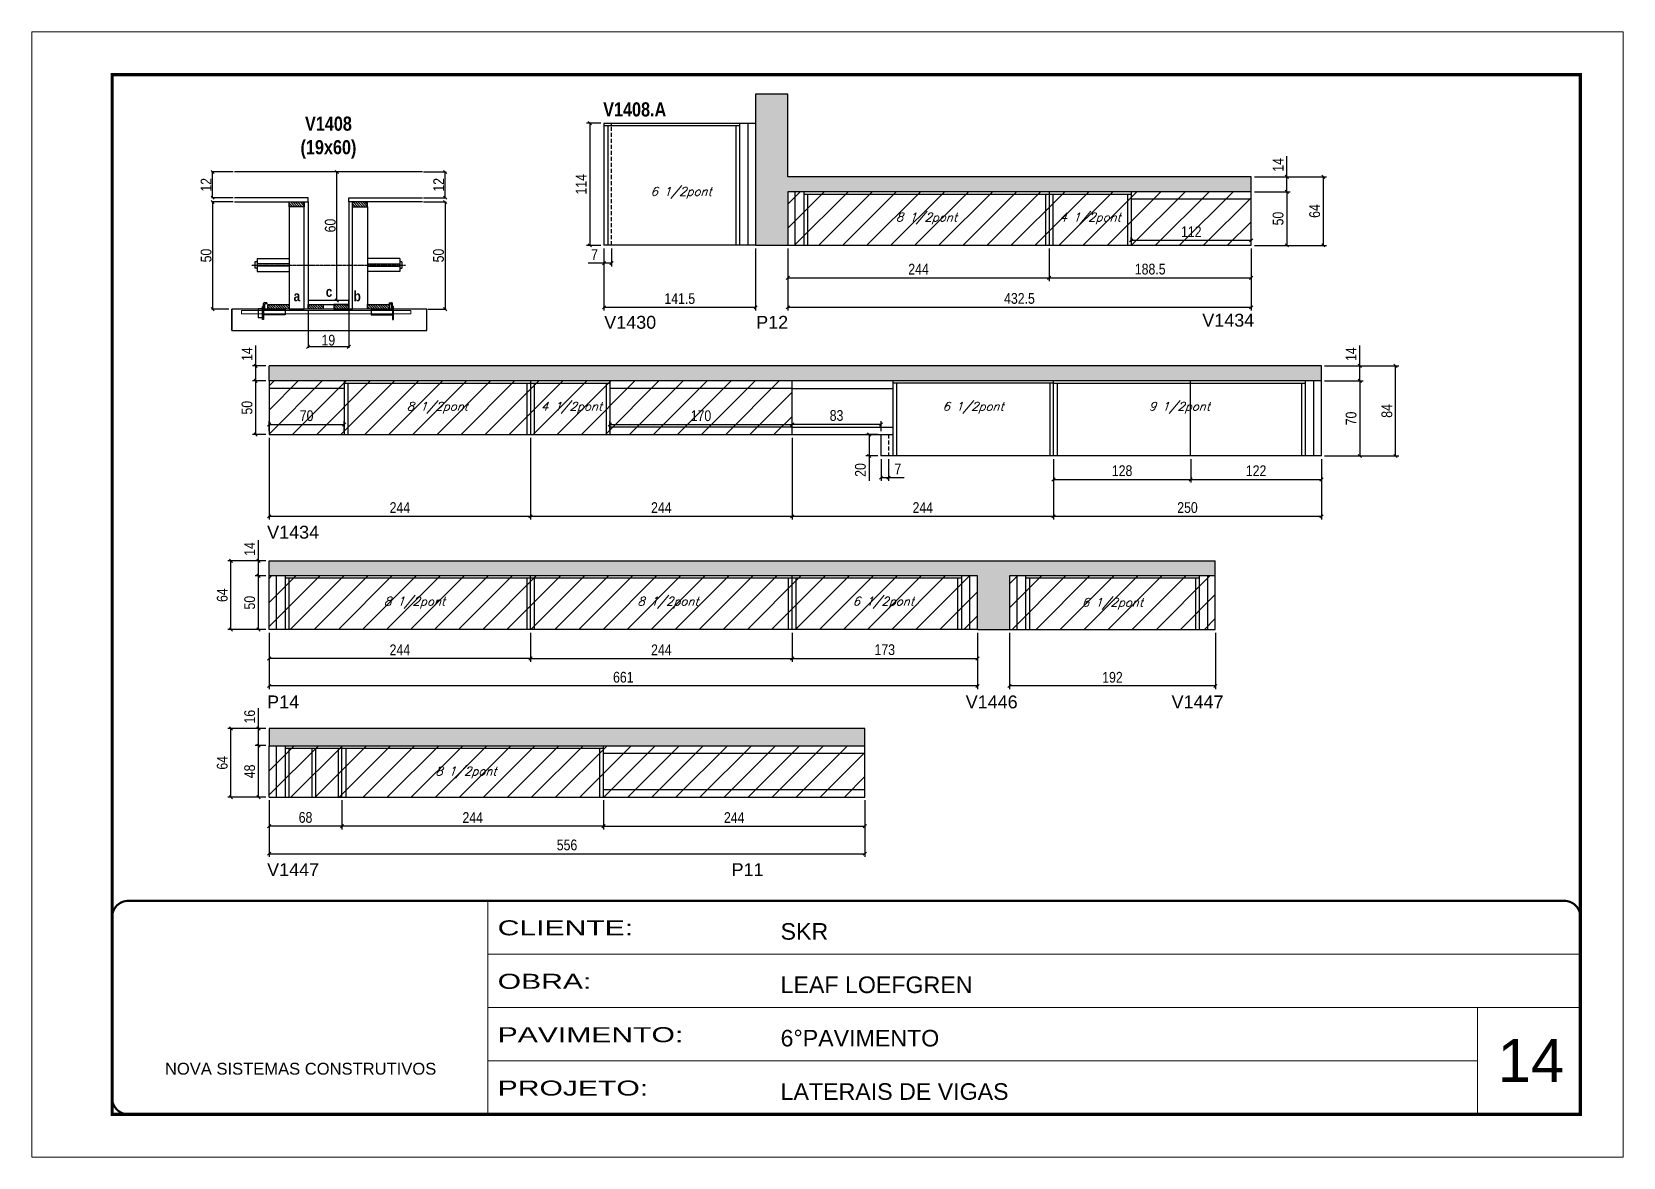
# Model space of a CAD drawing. Extents: x 3309 to 9563, y -2522 to 14608.
# Drawn here: x 4908 to 6393, y 10112 to 11162 of the extents above; entities that cross this region are included whole.
import ezdxf

# ---------------------------------------------------------------- set-up
doc = ezdxf.new("R2010")
doc.units = 0
for name, pattern in [('CONTINUO', [0]), ('DASHED', [0.75, 0.5, -0.25]), ('HIDDEN', [0.375, 0.25, -0.125])]:
    doc.linetypes.add(name, pattern=pattern)
for name, color, linetype in [('5', 5, 'Continuous'), ('barrote', 251, 'Continuous'), ('COTA', 241, 'Continuous'), ('detalhes', 4, 'Continuous'), ('NOMENCLATURA', 7, 'Continuous'), ('Painéis', 200, 'Continuous'), ('presilha', 1, 'Continuous'), ('SARR_2.2x10', 60, 'Continuous'), ('SARR_2.2x7', 40, 'Continuous'), ('SARR_3.5x7', 81, 'Continuous'), ('TENSOR', 3, 'Continuous'), ('texto', 7, 'Continuous')]:
    doc.layers.add(name, color=color, linetype=linetype)
for name, color, linetype, lineweight in [('CARIMBO', 255, 'Continuous', 9), ('CONCRETO', 251, 'Continuous', 25), ('Folhas', 255, 'Continuous', 9), ('Hachura', 251, 'Continuous', 9), ('SARRAFO DE PRESSAO', 251, 'DASHED', 9), ('SCO-___-LAJ', 2, 'Continuous', 0)]:
    doc.layers.add(name, color=color, linetype=linetype, lineweight=lineweight)
doc.styles.add('ARIAL', font='arial.ttf')
doc.styles.add('COTA TECNICA', font='techl___.ttf', dxfattribs={"height": 10})
doc.styles.add('COTA TECNICA 2X', font='techl___.ttf', dxfattribs={"height": 10})
doc.styles.add('Romans', font='romans.shx')
doc.styles.get("Standard").update_dxf_attribs({"font": 'arial.ttf'})
doc.styles.add('TECNICA', font='techb___.ttf', dxfattribs={"height": 10})
doc.styles.add('Tecnologia', font='')
doc.styles.get('Tecnologia').set_extended_font_data('Forgotten Futurist')
doc.dimstyles.new('PAINEL', dxfattribs={"dimtxt": 10, "dimasz": 3, "dimexe": 3, "dimexo": 3, "dimgap": 3, "dimtad": 1, "dimdec": 1, "dimzin": 12, "dimdsep": 46, "dimtxsty": 'COTA TECNICA', "dimblk1": 'OBLIQUE', "dimblk2": 'OBLIQUE', "dimsah": 1, "dimcen": 0.9, "dimclrd": 4, "dimclre": 4, "dimclrt": 240, "dimadec": 1, "dimazin": 3, "dimtfac": 1, "dimtdec": 1, "dimtmove": 0, "dimatfit": 3, "dimfxl": 1, "dimtolj": 1, "dimtzin": 12, "dimarcsym": 0})
doc.dimstyles.new('SECAO', dxfattribs={"dimscale": 0.333333, "dimtxt": 5, "dimasz": 9, "dimexe": 3, "dimexo": 3, "dimgap": 3, "dimtad": 1, "dimdec": 1, "dimlfac": 0.5, "dimzin": 12, "dimdsep": 46, "dimtxsty": 'COTA TECNICA 2X', "dimblk1": 'OBLIQUE', "dimblk2": 'OBLIQUE', "dimsah": 1, "dimcen": 0.9, "dimclrd": 4, "dimclre": 4, "dimclrt": 240, "dimadec": 1, "dimazin": 3, "dimtfac": 1, "dimtdec": 1, "dimtmove": 0, "dimatfit": 3, "dimfxl": 1, "dimtolj": 1, "dimtzin": 12, "dimarcsym": 0})
pattern_1 = [(135, (38401.1702, -112608.7778), (-1.122532015, -1.122532015), [])]
pattern_2 = [(50, (-1507.5583, 0), (5.46554, -0.4781726), [0.5715, -6.2865]), (355, (-1507.558, 0), (-1.0573026, 5.7317054), [0.4572, -5.0292175]), (100.451445, (-1507.103, -0.04), (4.4082374, 5.2535326), [0.4857003, -5.3427073]), (46.1842, (-1507.558, 1.524), (8.1323712, -1.26127), [0.85725, -9.42975]), (96.63556, (-1506.8806, 1.419), (7.122124, 7.4227837), [0.7285507, -8.014068]), (351.18415, (-1507.558, 1.524), (7.122124, 7.422784), [0.685799, -7.543792]), (21, (-1506.7963, 1.143), (4.5484317, -3.067956), [0.5715, -6.2865]), (326, (-1506.796, 1.143), (1.8540609, 5.525639), [0.4572, -5.0292]), (71.451445, (-1506.417, 0.8873), (6.4024926, 2.457683), [0.4857003, -5.3426981]), (37.5, (-1507.5583, 0), (0.0926581, 2.53665117), [0, -4.96824, 0, -5.1054, 0, -5.04825]), (7.5, (-1507.5583, 0), (2.0045899, 3.00541724), [0, -2.91084, 0, -4.85394, 0, -1.92405]), (327.5, (-1509.2575, 0), (4.06771786, -0.17186232), [0, -1.905, 0, -5.9436, 0, -7.8867]), (317.5, (-1510.0195, 0), (4.4438754, 0.7627947), [0, -2.4765, 0, -3.94716, 0, -5.6007])]

msp = doc.modelspace()

# ---------------------------------------------------------------- texts
at = {"layer": '5', "linetype": 'Continuous'}
for s, p in [('V1430', (5442.02, 10885.1)), ('P12', (5583.81, 10885.1)), ('V1434', (6000.13, 10887.1)), ('V1434', (5127.46, 10689.24, 0)), ('P14', (5127.46, 10530.91)), ('V1446', (5779.34, 10530.91)), ('V1447', (5971.45, 10530.91)), ('V1447', (5127.46, 10374.44)), ('P11', (5560.87, 10374.44))]:
    msp.add_text(s, height=12, rotation=0.00004, dxfattribs=at).set_placement(p)
at = {"layer": 'CARIMBO', "style": 'ARIAL'}
msp.add_text('14', height=40, dxfattribs=at).set_placement((6275.73, 10182.28))
at = {"layer": 'detalhes', "style": 'TECNICA'}
for s, p in [('a', (5152.16, 10910.75)), ('c', (5182.18, 10914.86)), ('b', (5208.13, 10910.74))]:
    msp.add_text(s, height=9.6, dxfattribs=at).set_placement(p)
at = {"layer": 'NOMENCLATURA', "style": 'TECNICA'}
msp.add_text('V1408.A', height=13.2, dxfattribs=at).set_placement((5441.05, 11083.16))
at = {"layer": 'NOMENCLATURA', "insert": (5184.66, 11083.09), "char_height": 13.2, "attachment_point": 2, "style": 'TECNICA'}
msp.add_mtext_dynamic_manual_height_columns('V1408\\P(19x60)', width=300.2766, gutter_width=1, heights=[0], dxfattribs=at)
at = {"layer": 'texto', "color": 2, "char_height": 8, "attachment_point": 5, "style": 'Romans'}
for s, insert in [('{\\Q19;\\C256;6 1/2pont}', (5513.77, 11011.93)), ('{\\Q19;\\C256;8 1/2pont}', (5742.77, 10987.93)), ('{\\Q19;\\C256;4 1/2pont}', (5895.52, 10987.93)), ('{\\Q19;\\C256;8 1/2pont}', (5286.26, 10811.38)), ('{\\Q19;\\C256;4 1/2pont}', (5411.51, 10811.38)), ('{\\Q19;\\C256;6 1/2pont}', (5786.26, 10811.38)), ('{\\Q19;\\C256;9 1/2pont}', (5978.76, 10811.38)), ('{\\Q19;\\C256;8 1/2pont}', (5265.01, 10629.53)), ('{\\Q19;\\C256;8 1/2pont}', (5501.51, 10629.53)), ('{\\Q19;\\C256;6 1/2pont}', (5702.51, 10629.53)), ('{\\Q19;\\C256;6 1/2pont}', (5916.26, 10628.53)), ('{\\Q19;\\C256;8 1/2pont}', (5313.01, 10471.07))]:
    msp.add_mtext(s, dxfattribs=dict(at, insert=insert))

# ---------------------------------------------------------------- blocks, each defined once
blk = doc.blocks.new('9999999999')
at = {"color": 30, "linetype": 'CONTINUO'}
for p, q in [((98564.6, 34230.2), (98564.6, 34429.4)), ((98564.6, 34379.6), (99584, 34379.6)), ((98564.6, 34329.8), (99488, 34329.8)), ((99584, 34329.8), (99488, 34329.8)), ((99488, 34329.8), (99488, 34230.2)), ((98564.6, 34280), (99488, 34280))]:
    blk.add_line(p, q, dxfattribs=at)
at = {"color": 30, "linetype": 'CONTINUO', "const_width": 2}
blk.add_lwpolyline([(99584, 34230.2), (99584, 34414.4, 0.414214), (99569, 34429.4), (98229, 34429.4, 0.414214), (98214, 34414.4), (98214, 34245.2, 0.414214), (98229, 34230.2), (99584, 34230.2)], format="xyb", dxfattribs=at)
at = {"layer": 'Folhas'}
blk.add_lwpolyline([(98139, 34190.2), (99624, 34190.2), (99624, 35240.2), (98139, 35240.2)], close=True, dxfattribs=at)
at = {"layer": 'Folhas', "color": 30, "const_width": 3}
blk.add_lwpolyline([(98214, 34230.2), (99584, 34230.2), (99584, 35200.2), (98214, 35200.2)], close=True, dxfattribs=at)
at = {"color": 7, "linetype": 'Continuous', "ltscale": 5, "style": 'ARIAL'}
for s, height, p in [('SKR', 15.48, (98837.7, 34393.1)), ('LEAF LOEFGREN', 15.483, (98837.7, 34343.3)), ('6°PAVIMENTO', 15.483, (98837.7, 34293.5)), ('NOVA SISTEMAS CONSTRUTIVOS', 11.059, (98263.2, 34267.2)), ('LATERAIS DE VIGAS', 15.483, (98837.7, 34243.7))]:
    blk.add_text(s, height=height, dxfattribs=at).set_placement(p)
at = {"layer": 'Folhas', "color": 7, "style": 'Tecnologia', "width": 1.5}
for s, p in [('CLIENTE:', (98573.7, 34397.2)), ('OBRA:', (98573.7, 34347.3)), ('PAVIMENTO:', (98573.7, 34297.5)), ('PROJETO:', (98573.7, 34247.7))]:
    blk.add_text(s, height=14, dxfattribs=at).set_placement(p)
blk = doc.blocks.new('_Oblique')
at = {"color": 0, "linetype": 'ByBlock', "lineweight": -2}
blk.add_line((-0.5, -0.5), (0.5, 0.5), dxfattribs=at)
blk = doc.blocks.new('*D1856')
at = {"layer": 'COTA', "color": 4, "lineweight": -2, "transparency": 16777216}
for p, q in [((5165.6, 10902.4), (5165.6, 10867.3)), ((5203.6, 10902.4), (5203.6, 10867.3)), ((5203.6, 10868.3), (5165.6, 10868.3))]:
    blk.add_line(p, q, dxfattribs=at)
at = {"layer": 'Defpoints', "color": 0, "transparency": 16777216}
for p in [(5165.6, 10903.4), (5203.6, 10903.4), (5165.6, 10868.3)]:
    blk.add_point(p, dxfattribs=at)
at = {"layer": 'COTA', "color": 4, "lineweight": -2, "transparency": 16777216, "xscale": 3, "yscale": 3, "zscale": 3, "rotation": 180}
blk.add_blockref('_Oblique', (5165.6, 10868.3), dxfattribs=at)
at = {"layer": 'COTA', "color": 4, "lineweight": -2, "transparency": 16777216, "xscale": 3, "yscale": 3, "zscale": 3}
blk.add_blockref('_Oblique', (5203.6, 10868.3), dxfattribs=at)
at = {"layer": 'COTA', "color": 240, "transparency": 16777216, "insert": (5184.6, 10874.4), "char_height": 10, "attachment_point": 5, "style": 'COTA TECNICA 2X'}
blk.add_mtext('\\A1;19', dxfattribs=at)
blk = doc.blocks.new('PRESILHA METÁLICA 1')
at = {"layer": 'presilha'}
for p, q in [((0, 13), (6, 13)), ((0, 13), (0, 0)), ((6, 0), (0, 0)), ((6, 15.5), (7.5, 15.5)), ((6, -2.5), (6, 15.5)), ((6, 13), (6, 0)), ((7.5, 10.6), (7.5, 19.9)), ((7.5, 15.5), (7.5, -2.5)), ((37.5, 4.1), (7.5, 4.1)), ((12, 21), (8.6, 21)), ((9, 11.6), (9, 18.9)), ((12, 19.5), (9.6, 19.5)), ((37.5, 11), (9.6, 11)), ((12, 21), (12, 19.5)), ((37.5, 11), (37.5, 4.1)), ((7.5, -2.5), (6, -2.5))]:
    blk.add_line(p, q, dxfattribs=at)
for centre, radius, start, end in [((8.6, 19.9), 1.14, 90, 180), ((9.6, 18.9), 0.57, 90, 180), ((9.6, 11.6), 0.57, 180, 270)]:
    blk.add_arc(centre, radius, start, end, dxfattribs=at)
blk = doc.blocks.new('PRESILHA METÁLICA 2')
at = {"layer": 'presilha'}
for p, q in [((-5.2, 23.5), (-5.2, 22)), ((-5.2, 23.5), (-1.9, 23.5)), ((-0.8, 14.6), (-0.8, 22.4)), ((-30.8, 13.5), (-30.8, 6.6)), ((-30.8, 13.5), (-2.8, 13.5)), ((-30.8, 6.6), (-0.8, 6.6)), ((-5.2, 22), (-2.8, 22)), ((-2.2, 14.1), (-2.2, 21.4)), ((0.8, 18), (-0.8, 18)), ((-0.8, 18), (-0.8, 0)), ((-0.8, 0), (0.8, 0)), ((0.8, 0), (0.8, 18))]:
    blk.add_line(p, q, dxfattribs=at)
for centre, radius, start, end in [((-1.9, 22.4), 1.14, 0, 90), ((-2.8, 21.4), 0.57, 0, 90), ((-2.8, 14.1), 0.57, 270, 0)]:
    blk.add_arc(centre, radius, start, end, dxfattribs=at)
blk = doc.blocks.new('*D1857')
at = {"layer": 'COTA', "color": 4, "lineweight": -2, "transparency": 16777216}
for p, q in [((5095.9, 11003.4), (5075.6, 11003.4)), ((5076.6, 11003.4), (5076.6, 10903.4)), ((5091.8, 10903.4), (5075.6, 10903.4))]:
    blk.add_line(p, q, dxfattribs=at)
at = {"layer": 'Defpoints', "color": 0, "transparency": 16777216}
for p in [(5096.9, 11003.4), (5076.6, 10903.4), (5092.8, 10903.4)]:
    blk.add_point(p, dxfattribs=at)
at = {"layer": 'COTA', "color": 4, "lineweight": -2, "transparency": 16777216, "xscale": 3, "yscale": 3, "zscale": 3}
for p, rotation in [((5076.6, 11003.4), 90), ((5076.6, 10903.4), 270)]:
    blk.add_blockref('_Oblique', p, dxfattribs=dict(at, rotation=rotation))
at = {"layer": 'COTA', "color": 240, "transparency": 16777216, "insert": (5070.5, 10953.4), "char_height": 10, "attachment_point": 5, "rotation": 90, "style": 'COTA TECNICA 2X'}
blk.add_mtext('\\A1;50', dxfattribs=at)
blk = doc.blocks.new('*D1858')
at = {"layer": 'COTA', "color": 4, "lineweight": -2, "transparency": 16777216}
for p, q in [((5273.3, 11003.4), (5294.5, 11003.4)), ((5293.5, 11003.4), (5293.5, 10903.4)), ((5277.4, 10903.4), (5294.5, 10903.4))]:
    blk.add_line(p, q, dxfattribs=at)
at = {"layer": 'Defpoints', "color": 0, "transparency": 16777216}
for p in [(5272.3, 11003.4), (5276.4, 10903.4), (5293.5, 10903.4)]:
    blk.add_point(p, dxfattribs=at)
at = {"layer": 'COTA', "color": 4, "lineweight": -2, "transparency": 16777216, "xscale": 3, "yscale": 3, "zscale": 3}
for p, rotation in [((5293.5, 11003.4), 90), ((5293.5, 10903.4), 270)]:
    blk.add_blockref('_Oblique', p, dxfattribs=dict(at, rotation=rotation))
at = {"layer": 'COTA', "color": 240, "transparency": 16777216, "insert": (5287.4, 10953.4), "char_height": 10, "attachment_point": 5, "rotation": 90, "style": 'COTA TECNICA 2X'}
blk.add_mtext('\\A1;50', dxfattribs=at)
blk = doc.blocks.new('*D1859')
at = {"layer": 'COTA', "color": 4, "lineweight": -2, "transparency": 16777216}
for p, q in [((5202.6, 11031.4), (5191.5, 11031.4)), ((5192.5, 10911.4), (5192.5, 11031.4)), ((5202.6, 10911.4), (5191.5, 10911.4))]:
    blk.add_line(p, q, dxfattribs=at)
at = {"layer": 'Defpoints', "color": 0, "transparency": 16777216}
for p in [(5192.5, 11031.4), (5203.6, 11031.4), (5203.6, 10911.4)]:
    blk.add_point(p, dxfattribs=at)
at = {"layer": 'COTA', "color": 4, "lineweight": -2, "transparency": 16777216, "xscale": 3, "yscale": 3, "zscale": 3}
for p, rotation in [((5192.5, 11031.4), 90), ((5192.5, 10911.4), 270)]:
    blk.add_blockref('_Oblique', p, dxfattribs=dict(at, rotation=rotation))
at = {"layer": 'COTA', "color": 240, "transparency": 16777216, "insert": (5186.4, 10981.4), "char_height": 10, "attachment_point": 5, "rotation": 90, "style": 'COTA TECNICA 2X'}
blk.add_mtext('\\A1;60', dxfattribs=at)
blk = doc.blocks.new('*D1860')
at = {"layer": 'COTA', "color": 4, "lineweight": -2, "transparency": 16777216}
for p, q in [((5273.3, 11031.4), (5294.5, 11031.4)), ((5293.5, 11007.4), (5293.5, 11031.4)), ((5273.3, 11007.4), (5294.5, 11007.4))]:
    blk.add_line(p, q, dxfattribs=at)
at = {"layer": 'Defpoints', "color": 0, "transparency": 16777216}
for p in [(5272.3, 11031.4), (5293.5, 11031.4), (5272.3, 11007.4)]:
    blk.add_point(p, dxfattribs=at)
at = {"layer": 'COTA', "color": 4, "lineweight": -2, "transparency": 16777216, "xscale": 3, "yscale": 3, "zscale": 3}
for p, rotation in [((5293.5, 11031.4), 90), ((5293.5, 11007.4), 270)]:
    blk.add_blockref('_Oblique', p, dxfattribs=dict(at, rotation=rotation))
at = {"layer": 'COTA', "color": 240, "transparency": 16777216, "insert": (5287.5, 11019.4), "char_height": 10, "attachment_point": 5, "rotation": 90, "style": 'COTA TECNICA 2X'}
blk.add_mtext('\\A1;12', dxfattribs=at)
blk = doc.blocks.new('*D1861')
at = {"layer": 'COTA', "color": 4, "lineweight": -2, "transparency": 16777216}
for p, q in [((5095.9, 11031.4), (5075.6, 11031.4)), ((5076.6, 11007.4), (5076.6, 11031.4)), ((5095.9, 11007.4), (5075.6, 11007.4))]:
    blk.add_line(p, q, dxfattribs=at)
at = {"layer": 'Defpoints', "color": 0, "transparency": 16777216}
for p in [(5076.6, 11031.4), (5096.9, 11031.4), (5096.9, 11007.4)]:
    blk.add_point(p, dxfattribs=at)
at = {"layer": 'COTA', "color": 4, "lineweight": -2, "transparency": 16777216, "xscale": 3, "yscale": 3, "zscale": 3}
for p, rotation in [((5076.6, 11031.4), 90), ((5076.6, 11007.4), 270)]:
    blk.add_blockref('_Oblique', p, dxfattribs=dict(at, rotation=rotation))
at = {"layer": 'COTA', "color": 240, "transparency": 16777216, "insert": (5070.5, 11019.4), "char_height": 10, "attachment_point": 5, "rotation": 90, "style": 'COTA TECNICA 2X'}
blk.add_mtext('\\A1;12', dxfattribs=at)
blk = doc.blocks.new('*D1863')
at = {"layer": 'COTA', "color": 4, "lineweight": -2, "transparency": 16777216}
for p, q in [((5441.8, 10959.9), (5441.8, 10902.1)), ((5583.3, 10959.9), (5583.3, 10902.1)), ((5441.8, 10905.1), (5583.3, 10905.1))]:
    blk.add_line(p, q, dxfattribs=at)
at = {"layer": 'Defpoints', "color": 0, "transparency": 16777216}
for p in [(5441.8, 10962.9), (5583.3, 10962.9), (5583.3, 10905.1)]:
    blk.add_point(p, dxfattribs=at)
at = {"layer": 'COTA', "color": 4, "lineweight": -2, "transparency": 16777216, "xscale": 3, "yscale": 3, "zscale": 3, "rotation": 180}
blk.add_blockref('_Oblique', (5441.8, 10905.1), dxfattribs=at)
at = {"layer": 'COTA', "color": 4, "lineweight": -2, "transparency": 16777216, "xscale": 3, "yscale": 3, "zscale": 3}
blk.add_blockref('_Oblique', (5583.3, 10905.1), dxfattribs=at)
at = {"layer": 'COTA', "color": 240, "transparency": 16777216, "insert": (5512.5, 10913.2), "char_height": 10, "attachment_point": 5, "style": 'COTA TECNICA'}
blk.add_mtext('\\A1;141.5', dxfattribs=at)
blk = doc.blocks.new('*D1864')
at = {"layer": 'COTA', "color": 4, "lineweight": -2, "transparency": 16777216}
for p, q in [((5438.8, 11076.9), (5425.6, 11076.9)), ((5428.6, 11076.9), (5428.6, 10962.9)), ((5438.8, 10962.9), (5425.6, 10962.9))]:
    blk.add_line(p, q, dxfattribs=at)
at = {"layer": 'Defpoints', "color": 0, "transparency": 16777216}
for p in [(5441.8, 11076.9), (5428.6, 10962.9), (5441.8, 10962.9)]:
    blk.add_point(p, dxfattribs=at)
at = {"layer": 'COTA', "color": 4, "lineweight": -2, "transparency": 16777216, "xscale": 3, "yscale": 3, "zscale": 3}
for p, rotation in [((5428.6, 11076.9), 90), ((5428.6, 10962.9), 270)]:
    blk.add_blockref('_Oblique', p, dxfattribs=dict(at, rotation=rotation))
at = {"layer": 'COTA', "color": 240, "transparency": 16777216, "insert": (5420.5, 11019.9), "char_height": 10, "attachment_point": 5, "rotation": 90, "style": 'COTA TECNICA'}
blk.add_mtext('\\A1;114', dxfattribs=at)
blk = doc.blocks.new('*D1865')
at = {"layer": 'COTA', "color": 4, "lineweight": -2, "transparency": 16777216}
for p, q in [((5441.8, 10959.9), (5441.8, 10943.2)), ((5448.8, 10959.9), (5448.8, 10943.2)), ((5441.8, 10946.2), (5427, 10946.2)), ((5448.8, 10946.2), (5441.8, 10946.2))]:
    blk.add_line(p, q, dxfattribs=at)
at = {"layer": 'Defpoints', "color": 0, "transparency": 16777216}
for p in [(5441.8, 10962.9), (5448.8, 10962.9), (5441.8, 10946.2)]:
    blk.add_point(p, dxfattribs=at)
at = {"layer": 'COTA', "color": 4, "lineweight": -2, "transparency": 16777216, "xscale": 3, "yscale": 3, "zscale": 3, "rotation": 180}
blk.add_blockref('_Oblique', (5441.8, 10946.2), dxfattribs=at)
at = {"layer": 'COTA', "color": 4, "lineweight": -2, "transparency": 16777216, "xscale": 3, "yscale": 3, "zscale": 3}
blk.add_blockref('_Oblique', (5448.8, 10946.2), dxfattribs=at)
at = {"layer": 'COTA', "color": 240, "transparency": 16777216, "insert": (5432.9, 10954.2), "char_height": 10, "attachment_point": 5, "style": 'COTA TECNICA'}
blk.add_mtext('\\A1;7', dxfattribs=at)
blk = doc.blocks.new('*D1869')
at = {"layer": 'COTA', "color": 4, "lineweight": -2, "transparency": 16777216}
for p, q in [((5613.3, 10959.9), (5613.3, 10902.1)), ((6045.8, 10959.9), (6045.8, 10902.1)), ((5613.3, 10905.1), (6045.8, 10905.1))]:
    blk.add_line(p, q, dxfattribs=at)
at = {"layer": 'Defpoints', "color": 0, "transparency": 16777216}
for p in [(5613.3, 10962.9), (6045.8, 10962.9), (6045.8, 10905.1)]:
    blk.add_point(p, dxfattribs=at)
at = {"layer": 'COTA', "color": 4, "lineweight": -2, "transparency": 16777216, "xscale": 3, "yscale": 3, "zscale": 3, "rotation": 180}
blk.add_blockref('_Oblique', (5613.3, 10905.1), dxfattribs=at)
at = {"layer": 'COTA', "color": 4, "lineweight": -2, "transparency": 16777216, "xscale": 3, "yscale": 3, "zscale": 3}
blk.add_blockref('_Oblique', (6045.8, 10905.1), dxfattribs=at)
at = {"layer": 'COTA', "color": 240, "transparency": 16777216, "insert": (5829.5, 10913.3), "char_height": 10, "attachment_point": 5, "style": 'COTA TECNICA'}
blk.add_mtext('\\A1;432.5', dxfattribs=at)
blk = doc.blocks.new('*D1870')
at = {"layer": 'COTA', "color": 4, "lineweight": -2, "transparency": 16777216}
for p, q in [((5613.3, 10959.9), (5613.3, 10929.6)), ((5857.3, 10959.9), (5857.3, 10929.6)), ((5613.3, 10932.6), (5857.3, 10932.6))]:
    blk.add_line(p, q, dxfattribs=at)
at = {"layer": 'Defpoints', "color": 0, "transparency": 16777216}
for p in [(5613.3, 10962.9), (5857.3, 10962.9), (5857.3, 10932.6)]:
    blk.add_point(p, dxfattribs=at)
at = {"layer": 'COTA', "color": 4, "lineweight": -2, "transparency": 16777216, "xscale": 3, "yscale": 3, "zscale": 3, "rotation": 180}
blk.add_blockref('_Oblique', (5613.3, 10932.6), dxfattribs=at)
at = {"layer": 'COTA', "color": 4, "lineweight": -2, "transparency": 16777216, "xscale": 3, "yscale": 3, "zscale": 3}
blk.add_blockref('_Oblique', (5857.3, 10932.6), dxfattribs=at)
at = {"layer": 'COTA', "color": 240, "transparency": 16777216, "insert": (5735.3, 10940.7), "char_height": 10, "attachment_point": 5, "style": 'COTA TECNICA'}
blk.add_mtext('\\A1;244', dxfattribs=at)
blk = doc.blocks.new('*D1871')
at = {"layer": 'COTA', "color": 4, "lineweight": -2, "transparency": 16777216}
for p, q in [((5857.3, 10959.9), (5857.3, 10929.6)), ((6045.8, 10959.9), (6045.8, 10929.6)), ((5857.3, 10932.6), (6045.8, 10932.6))]:
    blk.add_line(p, q, dxfattribs=at)
at = {"layer": 'Defpoints', "color": 0, "transparency": 16777216}
for p in [(5857.3, 10962.9), (6045.8, 10962.9), (6045.8, 10932.6)]:
    blk.add_point(p, dxfattribs=at)
at = {"layer": 'COTA', "color": 4, "lineweight": -2, "transparency": 16777216, "xscale": 3, "yscale": 3, "zscale": 3, "rotation": 180}
blk.add_blockref('_Oblique', (5857.3, 10932.6), dxfattribs=at)
at = {"layer": 'COTA', "color": 4, "lineweight": -2, "transparency": 16777216, "xscale": 3, "yscale": 3, "zscale": 3}
blk.add_blockref('_Oblique', (6045.8, 10932.6), dxfattribs=at)
at = {"layer": 'COTA', "color": 240, "transparency": 16777216, "insert": (5951.5, 10940.7), "char_height": 10, "attachment_point": 5, "style": 'COTA TECNICA'}
blk.add_mtext('\\A1;188.5', dxfattribs=at)
blk = doc.blocks.new('*D1866')
at = {"layer": 'COTA', "color": 4, "lineweight": -2, "transparency": 16777216}
for p, q in [((6048.8, 11012.9), (6082, 11012.9)), ((6079, 11012.9), (6079, 10962.9)), ((6048.8, 10962.9), (6082, 10962.9))]:
    blk.add_line(p, q, dxfattribs=at)
at = {"layer": 'Defpoints', "color": 0, "transparency": 16777216}
for p in [(6045.8, 11012.9, 0), (6045.8, 10962.9, 0), (6079, 10962.9)]:
    blk.add_point(p, dxfattribs=at)
at = {"layer": 'COTA', "color": 4, "lineweight": -2, "transparency": 16777216, "xscale": 3, "yscale": 3, "zscale": 3}
for p, rotation in [((6079, 11012.9), 90), ((6079, 10962.9), 270)]:
    blk.add_blockref('_Oblique', p, dxfattribs=dict(at, rotation=rotation))
at = {"layer": 'COTA', "color": 240, "transparency": 16777216, "insert": (6070.9, 10987.9), "char_height": 10, "attachment_point": 5, "rotation": 90, "style": 'COTA TECNICA'}
blk.add_mtext('\\A1;50', dxfattribs=at)
blk = doc.blocks.new('*D1867')
at = {"layer": 'COTA', "color": 4, "lineweight": -2, "transparency": 16777216}
for p, q in [((6079, 11026.9), (6079, 11046)), ((6048.8, 11026.9), (6082, 11026.9)), ((6079, 11012.9), (6079, 11026.9)), ((6048.8, 11012.9), (6082, 11012.9))]:
    blk.add_line(p, q, dxfattribs=at)
at = {"layer": 'Defpoints', "color": 0, "transparency": 16777216}
for p in [(6045.8, 11026.9, 0), (6079, 11026.9), (6045.8, 11012.9, 0)]:
    blk.add_point(p, dxfattribs=at)
at = {"layer": 'COTA', "color": 4, "lineweight": -2, "transparency": 16777216, "xscale": 3, "yscale": 3, "zscale": 3}
for p, rotation in [((6079, 11026.9), 90), ((6079, 11012.9), 270)]:
    blk.add_blockref('_Oblique', p, dxfattribs=dict(at, rotation=rotation))
at = {"layer": 'COTA', "color": 240, "transparency": 16777216, "insert": (6070.9, 11038), "char_height": 10, "attachment_point": 5, "rotation": 90, "style": 'COTA TECNICA'}
blk.add_mtext('\\A1;14', dxfattribs=at)
blk = doc.blocks.new('*D1868')
at = {"layer": 'COTA', "color": 4, "lineweight": -2, "transparency": 16777216}
for p, q in [((6048.8, 11026.9), (6116.1, 11026.9)), ((6113.1, 10962.9), (6113.1, 11026.9)), ((6048.8, 10962.9), (6116.1, 10962.9))]:
    blk.add_line(p, q, dxfattribs=at)
at = {"layer": 'Defpoints', "color": 0, "transparency": 16777216}
for p in [(6045.8, 11026.9, 0), (6113.1, 11026.9), (6045.8, 10962.9, 0)]:
    blk.add_point(p, dxfattribs=at)
at = {"layer": 'COTA', "color": 4, "lineweight": -2, "transparency": 16777216, "xscale": 3, "yscale": 3, "zscale": 3}
for p, rotation in [((6113.1, 11026.9), 90), ((6113.1, 10962.9), 270)]:
    blk.add_blockref('_Oblique', p, dxfattribs=dict(at, rotation=rotation))
at = {"layer": 'COTA', "color": 240, "transparency": 16777216, "insert": (6105, 10994.9), "char_height": 10, "attachment_point": 5, "rotation": 90, "style": 'COTA TECNICA'}
blk.add_mtext('\\A1;64', dxfattribs=at)
blk = doc.blocks.new('*D1872')
at = {"layer": 'COTA', "color": 4, "lineweight": -2, "transparency": 16777216}
for p, q in [((5933.8, 10965.9), (5933.8, 10970.6)), ((5933.8, 10967.6), (6045.8, 10967.6)), ((6045.8, 10965.9), (6045.8, 10970.6))]:
    blk.add_line(p, q, dxfattribs=at)
at = {"layer": 'Defpoints', "color": 0, "transparency": 16777216}
for p in [(5933.8, 10962.9), (6045.8, 10967.6), (6045.8, 10962.9)]:
    blk.add_point(p, dxfattribs=at)
at = {"layer": 'COTA', "color": 4, "lineweight": -2, "transparency": 16777216, "xscale": 3, "yscale": 3, "zscale": 3, "rotation": 180}
blk.add_blockref('_Oblique', (5933.8, 10967.6), dxfattribs=at)
at = {"layer": 'COTA', "color": 4, "lineweight": -2, "transparency": 16777216, "xscale": 3, "yscale": 3, "zscale": 3}
blk.add_blockref('_Oblique', (6045.8, 10967.6), dxfattribs=at)
at = {"layer": 'COTA', "color": 240, "transparency": 16777216, "insert": (5989.8, 10975.6), "char_height": 10, "attachment_point": 5, "style": 'COTA TECNICA'}
blk.add_mtext('\\A1;112', dxfattribs=at)
blk = doc.blocks.new('*D1873')
at = {"layer": 'COTA', "color": 4, "lineweight": -2, "transparency": 16777216}
for p, q in [((5129.3, 10783.4), (5129.3, 10707.1)), ((5373.3, 10783.4), (5373.3, 10707.1)), ((5129.3, 10710.1), (5373.3, 10710.1))]:
    blk.add_line(p, q, dxfattribs=at)
at = {"layer": 'Defpoints', "color": 0, "transparency": 16777216}
for p in [(5129.3, 10786.4), (5373.3, 10786.4), (5373.3, 10710.1)]:
    blk.add_point(p, dxfattribs=at)
at = {"layer": 'COTA', "color": 4, "lineweight": -2, "transparency": 16777216, "xscale": 3, "yscale": 3, "zscale": 3, "rotation": 180}
blk.add_blockref('_Oblique', (5129.3, 10710.1), dxfattribs=at)
at = {"layer": 'COTA', "color": 4, "lineweight": -2, "transparency": 16777216, "xscale": 3, "yscale": 3, "zscale": 3}
blk.add_blockref('_Oblique', (5373.3, 10710.1), dxfattribs=at)
at = {"layer": 'COTA', "color": 240, "transparency": 16777216, "insert": (5251.3, 10718.2), "char_height": 10, "attachment_point": 5, "style": 'COTA TECNICA'}
blk.add_mtext('\\A1;244', dxfattribs=at)
blk = doc.blocks.new('*D1874')
at = {"layer": 'COTA', "color": 4, "lineweight": -2, "transparency": 16777216}
for p, q in [((5373.3, 10783.4), (5373.3, 10707.1)), ((5617.3, 10783.4), (5617.3, 10707.1)), ((5373.3, 10710.1), (5617.3, 10710.1))]:
    blk.add_line(p, q, dxfattribs=at)
at = {"layer": 'Defpoints', "color": 0, "transparency": 16777216}
for p in [(5373.3, 10786.4), (5617.3, 10786.4), (5617.3, 10710.1)]:
    blk.add_point(p, dxfattribs=at)
at = {"layer": 'COTA', "color": 4, "lineweight": -2, "transparency": 16777216, "xscale": 3, "yscale": 3, "zscale": 3, "rotation": 180}
blk.add_blockref('_Oblique', (5373.3, 10710.1), dxfattribs=at)
at = {"layer": 'COTA', "color": 4, "lineweight": -2, "transparency": 16777216, "xscale": 3, "yscale": 3, "zscale": 3}
blk.add_blockref('_Oblique', (5617.3, 10710.1), dxfattribs=at)
at = {"layer": 'COTA', "color": 240, "transparency": 16777216, "insert": (5495.3, 10718.2), "char_height": 10, "attachment_point": 5, "style": 'COTA TECNICA'}
blk.add_mtext('\\A1;244', dxfattribs=at)
blk = doc.blocks.new('*D1875')
at = {"layer": 'COTA', "color": 4, "lineweight": -2, "transparency": 16777216}
for p, q in [((5126.3, 10836.4), (5113.8, 10836.4)), ((5116.8, 10786.4), (5116.8, 10836.4)), ((5126.3, 10786.4), (5113.8, 10786.4))]:
    blk.add_line(p, q, dxfattribs=at)
at = {"layer": 'Defpoints', "color": 0, "transparency": 16777216}
for p in [(5116.8, 10836.4), (5129.3, 10836.4), (5129.3, 10786.4)]:
    blk.add_point(p, dxfattribs=at)
at = {"layer": 'COTA', "color": 4, "lineweight": -2, "transparency": 16777216, "xscale": 3, "yscale": 3, "zscale": 3}
for p, rotation in [((5116.8, 10836.4), 90), ((5116.8, 10786.4), 270)]:
    blk.add_blockref('_Oblique', p, dxfattribs=dict(at, rotation=rotation))
at = {"layer": 'COTA', "color": 240, "transparency": 16777216, "insert": (5108.7, 10811.4), "char_height": 10, "attachment_point": 5, "rotation": 90, "style": 'COTA TECNICA'}
blk.add_mtext('\\A1;50', dxfattribs=at)
blk = doc.blocks.new('*D1876')
at = {"layer": 'COTA', "color": 4, "lineweight": -2, "transparency": 16777216}
for p, q in [((5116.8, 10850.4), (5116.8, 10869.5)), ((5126.3, 10850.4), (5113.8, 10850.4)), ((5116.8, 10836.4), (5116.8, 10850.4)), ((5126.3, 10836.4), (5113.8, 10836.4))]:
    blk.add_line(p, q, dxfattribs=at)
at = {"layer": 'Defpoints', "color": 0, "transparency": 16777216}
for p in [(5116.8, 10850.4), (5129.3, 10850.4), (5129.3, 10836.4)]:
    blk.add_point(p, dxfattribs=at)
at = {"layer": 'COTA', "color": 4, "lineweight": -2, "transparency": 16777216, "xscale": 3, "yscale": 3, "zscale": 3}
for p, rotation in [((5116.8, 10850.4), 90), ((5116.8, 10836.4), 270)]:
    blk.add_blockref('_Oblique', p, dxfattribs=dict(at, rotation=rotation))
at = {"layer": 'COTA', "color": 240, "transparency": 16777216, "insert": (5108.7, 10861.4), "char_height": 10, "attachment_point": 5, "rotation": 90, "style": 'COTA TECNICA'}
blk.add_mtext('\\A1;14', dxfattribs=at)
blk = doc.blocks.new('*D1877')
at = {"layer": 'COTA', "color": 4, "lineweight": -2, "transparency": 16777216}
for p, q in [((5617.3, 10783.4), (5617.3, 10707.1)), ((5861.3, 10763.4), (5861.3, 10707.1)), ((5617.3, 10710.1), (5861.3, 10710.1))]:
    blk.add_line(p, q, dxfattribs=at)
at = {"layer": 'Defpoints', "color": 0, "transparency": 16777216}
for p in [(5617.3, 10786.4), (5861.3, 10766.4), (5861.3, 10710.1)]:
    blk.add_point(p, dxfattribs=at)
at = {"layer": 'COTA', "color": 4, "lineweight": -2, "transparency": 16777216, "xscale": 3, "yscale": 3, "zscale": 3, "rotation": 180}
blk.add_blockref('_Oblique', (5617.3, 10710.1), dxfattribs=at)
at = {"layer": 'COTA', "color": 4, "lineweight": -2, "transparency": 16777216, "xscale": 3, "yscale": 3, "zscale": 3}
blk.add_blockref('_Oblique', (5861.3, 10710.1), dxfattribs=at)
at = {"layer": 'COTA', "color": 240, "transparency": 16777216, "insert": (5739.3, 10718.2), "char_height": 10, "attachment_point": 5, "style": 'COTA TECNICA'}
blk.add_mtext('\\A1;244', dxfattribs=at)
blk = doc.blocks.new('*D1878')
at = {"layer": 'COTA', "color": 4, "lineweight": -2, "transparency": 16777216}
for p, q in [((5861.3, 10763.4), (5861.3, 10707.1)), ((6111.3, 10763.4), (6111.3, 10707.1)), ((5861.3, 10710.1), (6111.3, 10710.1))]:
    blk.add_line(p, q, dxfattribs=at)
at = {"layer": 'Defpoints', "color": 0, "transparency": 16777216}
for p in [(5861.3, 10766.4), (6111.3, 10766.4), (6111.3, 10710.1)]:
    blk.add_point(p, dxfattribs=at)
at = {"layer": 'COTA', "color": 4, "lineweight": -2, "transparency": 16777216, "xscale": 3, "yscale": 3, "zscale": 3, "rotation": 180}
blk.add_blockref('_Oblique', (5861.3, 10710.1), dxfattribs=at)
at = {"layer": 'COTA', "color": 4, "lineweight": -2, "transparency": 16777216, "xscale": 3, "yscale": 3, "zscale": 3}
blk.add_blockref('_Oblique', (6111.3, 10710.1), dxfattribs=at)
at = {"layer": 'COTA', "color": 240, "transparency": 16777216, "insert": (5986.3, 10718.2), "char_height": 10, "attachment_point": 5, "style": 'COTA TECNICA'}
blk.add_mtext('\\A1;250', dxfattribs=at)
blk = doc.blocks.new('*D1880')
at = {"layer": 'COTA', "color": 4, "lineweight": -2, "transparency": 16777216}
for p, q in [((5861.3, 10763.4), (5861.3, 10741.5)), ((5989.3, 10763.4), (5989.3, 10741.5)), ((5861.3, 10744.5), (5989.3, 10744.5))]:
    blk.add_line(p, q, dxfattribs=at)
at = {"layer": 'Defpoints', "color": 0, "transparency": 16777216}
for p in [(5861.3, 10766.4), (5989.3, 10766.4), (5989.3, 10744.5)]:
    blk.add_point(p, dxfattribs=at)
at = {"layer": 'COTA', "color": 4, "lineweight": -2, "transparency": 16777216, "xscale": 3, "yscale": 3, "zscale": 3, "rotation": 180}
blk.add_blockref('_Oblique', (5861.3, 10744.5), dxfattribs=at)
at = {"layer": 'COTA', "color": 4, "lineweight": -2, "transparency": 16777216, "xscale": 3, "yscale": 3, "zscale": 3}
blk.add_blockref('_Oblique', (5989.3, 10744.5), dxfattribs=at)
at = {"layer": 'COTA', "color": 240, "transparency": 16777216, "insert": (5925.3, 10752.6), "char_height": 10, "attachment_point": 5, "style": 'COTA TECNICA'}
blk.add_mtext('\\A1;128', dxfattribs=at)
blk = doc.blocks.new('*D1881')
at = {"layer": 'COTA', "color": 4, "lineweight": -2, "transparency": 16777216}
for p, q in [((5989.3, 10763.4), (5989.3, 10741.5)), ((6111.3, 10763.4), (6111.3, 10741.5)), ((5989.3, 10744.5), (6111.3, 10744.5))]:
    blk.add_line(p, q, dxfattribs=at)
at = {"layer": 'Defpoints', "color": 0, "transparency": 16777216}
for p in [(5989.3, 10766.4), (6111.3, 10766.4), (6111.3, 10744.5)]:
    blk.add_point(p, dxfattribs=at)
at = {"layer": 'COTA', "color": 4, "lineweight": -2, "transparency": 16777216, "xscale": 3, "yscale": 3, "zscale": 3, "rotation": 180}
blk.add_blockref('_Oblique', (5989.3, 10744.5), dxfattribs=at)
at = {"layer": 'COTA', "color": 4, "lineweight": -2, "transparency": 16777216, "xscale": 3, "yscale": 3, "zscale": 3}
blk.add_blockref('_Oblique', (6111.3, 10744.5), dxfattribs=at)
at = {"layer": 'COTA', "color": 240, "transparency": 16777216, "insert": (6050.3, 10752.6), "char_height": 10, "attachment_point": 5, "style": 'COTA TECNICA'}
blk.add_mtext('\\A1;122', dxfattribs=at)
blk = doc.blocks.new('*D1882')
at = {"layer": 'COTA', "color": 4, "lineweight": -2, "transparency": 16777216}
for p, q in [((5697.3, 10786.4), (5686.2, 10786.4)), ((5689.2, 10786.4), (5689.2, 10766.4)), ((5697.3, 10766.4), (5686.2, 10766.4)), ((5689.2, 10766.4), (5689.2, 10743.2))]:
    blk.add_line(p, q, dxfattribs=at)
at = {"layer": 'Defpoints', "color": 0, "transparency": 16777216}
for p in [(5700.3, 10786.4), (5689.2, 10766.4), (5700.3, 10766.4)]:
    blk.add_point(p, dxfattribs=at)
at = {"layer": 'COTA', "color": 4, "lineweight": -2, "transparency": 16777216, "xscale": 3, "yscale": 3, "zscale": 3}
for p, rotation in [((5689.2, 10786.4), 90), ((5689.2, 10766.4), 270)]:
    blk.add_blockref('_Oblique', p, dxfattribs=dict(at, rotation=rotation))
at = {"layer": 'COTA', "color": 240, "transparency": 16777216, "insert": (5681.1, 10753.3), "char_height": 10, "attachment_point": 5, "rotation": 90, "style": 'COTA TECNICA'}
blk.add_mtext('\\A1;20', dxfattribs=at)
blk = doc.blocks.new('*D1883')
at = {"layer": 'COTA', "color": 4, "lineweight": -2, "transparency": 16777216}
for p, q in [((5447.3, 10789.4), (5447.3, 10798.8)), ((5617.3, 10789.4), (5617.3, 10798.8)), ((5447.3, 10795.8), (5617.3, 10795.8))]:
    blk.add_line(p, q, dxfattribs=at)
at = {"layer": 'Defpoints', "color": 0, "transparency": 16777216}
for p in [(5447.3, 10786.4), (5617.3, 10795.8), (5617.3, 10786.4)]:
    blk.add_point(p, dxfattribs=at)
at = {"layer": 'COTA', "color": 4, "lineweight": -2, "transparency": 16777216, "xscale": 3, "yscale": 3, "zscale": 3, "rotation": 180}
blk.add_blockref('_Oblique', (5447.3, 10795.8), dxfattribs=at)
at = {"layer": 'COTA', "color": 4, "lineweight": -2, "transparency": 16777216, "xscale": 3, "yscale": 3, "zscale": 3}
blk.add_blockref('_Oblique', (5617.3, 10795.8), dxfattribs=at)
at = {"layer": 'COTA', "color": 240, "transparency": 16777216, "insert": (5532.3, 10803.9), "char_height": 10, "attachment_point": 5, "style": 'COTA TECNICA'}
blk.add_mtext('\\A1;170', dxfattribs=at)
blk = doc.blocks.new('*D1884')
at = {"layer": 'COTA', "color": 4, "lineweight": -2, "transparency": 16777216}
for p, q in [((5129.3, 10789.4), (5129.3, 10798.8)), ((5199.3, 10789.4), (5199.3, 10798.8)), ((5129.3, 10795.8), (5199.3, 10795.8))]:
    blk.add_line(p, q, dxfattribs=at)
at = {"layer": 'Defpoints', "color": 0, "transparency": 16777216}
for p in [(5129.3, 10786.4), (5199.3, 10795.8), (5199.3, 10786.4)]:
    blk.add_point(p, dxfattribs=at)
at = {"layer": 'COTA', "color": 4, "lineweight": -2, "transparency": 16777216, "xscale": 3, "yscale": 3, "zscale": 3, "rotation": 180}
blk.add_blockref('_Oblique', (5129.3, 10795.8), dxfattribs=at)
at = {"layer": 'COTA', "color": 4, "lineweight": -2, "transparency": 16777216, "xscale": 3, "yscale": 3, "zscale": 3}
blk.add_blockref('_Oblique', (5199.3, 10795.8), dxfattribs=at)
at = {"layer": 'COTA', "color": 240, "transparency": 16777216, "insert": (5164.3, 10803.9), "char_height": 10, "attachment_point": 5, "style": 'COTA TECNICA'}
blk.add_mtext('\\A1;70', dxfattribs=at)
blk = doc.blocks.new('*D1885')
at = {"layer": 'COTA', "color": 4, "lineweight": -2, "transparency": 16777216}
for p, q in [((6114.3, 10836.4), (6150.1, 10836.4)), ((6147.1, 10836.4), (6147.1, 10766.4)), ((6114.3, 10766.4), (6150.1, 10766.4))]:
    blk.add_line(p, q, dxfattribs=at)
at = {"layer": 'Defpoints', "color": 0, "transparency": 16777216}
for p in [(6111.3, 10836.4), (6111.3, 10766.4), (6147.1, 10766.4)]:
    blk.add_point(p, dxfattribs=at)
at = {"layer": 'COTA', "color": 4, "lineweight": -2, "transparency": 16777216, "xscale": 3, "yscale": 3, "zscale": 3}
for p, rotation in [((6147.1, 10836.4), 90), ((6147.1, 10766.4), 270)]:
    blk.add_blockref('_Oblique', p, dxfattribs=dict(at, rotation=rotation))
at = {"layer": 'COTA', "color": 240, "transparency": 16777216, "insert": (6139, 10801.4), "char_height": 10, "attachment_point": 5, "rotation": 90, "style": 'COTA TECNICA'}
blk.add_mtext('\\A1;70', dxfattribs=at)
blk = doc.blocks.new('*D1886')
at = {"layer": 'COTA', "color": 4, "lineweight": -2, "transparency": 16777216}
for p, q in [((6147.1, 10850.4), (6147.1, 10869.5)), ((6114.3, 10850.4), (6150.1, 10850.4)), ((6147.1, 10836.4), (6147.1, 10850.4)), ((6114.3, 10836.4), (6150.1, 10836.4))]:
    blk.add_line(p, q, dxfattribs=at)
at = {"layer": 'Defpoints', "color": 0, "transparency": 16777216}
for p in [(6111.3, 10850.4), (6147.1, 10850.4), (6111.3, 10836.4)]:
    blk.add_point(p, dxfattribs=at)
at = {"layer": 'COTA', "color": 4, "lineweight": -2, "transparency": 16777216, "xscale": 3, "yscale": 3, "zscale": 3}
for p, rotation in [((6147.1, 10850.4), 90), ((6147.1, 10836.4), 270)]:
    blk.add_blockref('_Oblique', p, dxfattribs=dict(at, rotation=rotation))
at = {"layer": 'COTA', "color": 240, "transparency": 16777216, "insert": (6139, 10861.4), "char_height": 10, "attachment_point": 5, "rotation": 90, "style": 'COTA TECNICA'}
blk.add_mtext('\\A1;14', dxfattribs=at)
blk = doc.blocks.new('*D1887')
at = {"layer": 'COTA', "color": 4, "lineweight": -2, "transparency": 16777216}
for p, q in [((6114.3, 10850.4), (6183.5, 10850.4)), ((6180.5, 10766.4), (6180.5, 10850.4)), ((6114.3, 10766.4), (6183.5, 10766.4))]:
    blk.add_line(p, q, dxfattribs=at)
at = {"layer": 'Defpoints', "color": 0, "transparency": 16777216}
for p in [(6111.3, 10850.4), (6180.5, 10850.4), (6111.3, 10766.4)]:
    blk.add_point(p, dxfattribs=at)
at = {"layer": 'COTA', "color": 4, "lineweight": -2, "transparency": 16777216, "xscale": 3, "yscale": 3, "zscale": 3}
for p, rotation in [((6180.5, 10850.4), 90), ((6180.5, 10766.4), 270)]:
    blk.add_blockref('_Oblique', p, dxfattribs=dict(at, rotation=rotation))
at = {"layer": 'COTA', "color": 240, "transparency": 16777216, "insert": (6172.4, 10808.4), "char_height": 10, "attachment_point": 5, "rotation": 90, "style": 'COTA TECNICA'}
blk.add_mtext('\\A1;84', dxfattribs=at)
blk = doc.blocks.new('*D1888')
at = {"layer": 'COTA', "color": 4, "linetype": 'ByBlock', "lineweight": -2, "transparency": 16777216}
for p, q in [((5129.3, 10601.5), (5129.3, 10574.4)), ((5373.3, 10601.5), (5373.3, 10574.4)), ((5373.3, 10577.4), (5129.3, 10577.4))]:
    blk.add_line(p, q, dxfattribs=at)
at = {"layer": 'Defpoints', "color": 0, "linetype": 'ByBlock', "transparency": 16777216}
for p in [(5129.3, 10604.5), (5373.3, 10604.5), (5129.3, 10577.4)]:
    blk.add_point(p, dxfattribs=at)
at = {"layer": 'COTA', "color": 4, "linetype": 'ByBlock', "lineweight": -2, "transparency": 16777216, "xscale": 3, "yscale": 3, "zscale": 3, "rotation": 180}
blk.add_blockref('_Oblique', (5129.3, 10577.4), dxfattribs=at)
at = {"layer": 'COTA', "color": 4, "linetype": 'ByBlock', "lineweight": -2, "transparency": 16777216, "xscale": 3, "yscale": 3, "zscale": 3}
blk.add_blockref('_Oblique', (5373.3, 10577.4), dxfattribs=at)
at = {"layer": 'COTA', "color": 240, "linetype": 'ByBlock', "transparency": 16777216, "insert": (5251.3, 10585.5), "char_height": 10, "attachment_point": 5, "style": 'COTA TECNICA'}
blk.add_mtext('\\A1;244', dxfattribs=at)
blk = doc.blocks.new('*D1889')
at = {"layer": 'COTA', "color": 4, "lineweight": -2, "transparency": 16777216}
for p, q in [((5373.3, 10601.5), (5373.3, 10574.4)), ((5617.3, 10601.5), (5617.3, 10574.4)), ((5373.3, 10577.4), (5617.3, 10577.4))]:
    blk.add_line(p, q, dxfattribs=at)
at = {"layer": 'Defpoints', "color": 0, "transparency": 16777216}
for p in [(5373.3, 10604.5, 0), (5617.3, 10604.5, 0), (5617.3, 10577.4)]:
    blk.add_point(p, dxfattribs=at)
at = {"layer": 'COTA', "color": 4, "lineweight": -2, "transparency": 16777216, "xscale": 3, "yscale": 3, "zscale": 3, "rotation": 180}
blk.add_blockref('_Oblique', (5373.3, 10577.4), dxfattribs=at)
at = {"layer": 'COTA', "color": 4, "lineweight": -2, "transparency": 16777216, "xscale": 3, "yscale": 3, "zscale": 3}
blk.add_blockref('_Oblique', (5617.3, 10577.4), dxfattribs=at)
at = {"layer": 'COTA', "color": 240, "transparency": 16777216, "insert": (5495.3, 10585.5), "char_height": 10, "attachment_point": 5, "style": 'COTA TECNICA'}
blk.add_mtext('\\A1;244', dxfattribs=at)
blk = doc.blocks.new('*D1890')
at = {"layer": 'COTA', "color": 4, "lineweight": -2, "transparency": 16777216}
for p, q in [((5617.3, 10601.5), (5617.3, 10574.4)), ((5790.3, 10601.5), (5790.3, 10574.4)), ((5617.3, 10577.4), (5790.3, 10577.4))]:
    blk.add_line(p, q, dxfattribs=at)
at = {"layer": 'Defpoints', "color": 0, "transparency": 16777216}
for p in [(5617.3, 10604.5, 0), (5790.3, 10604.5, 0), (5790.3, 10577.4)]:
    blk.add_point(p, dxfattribs=at)
at = {"layer": 'COTA', "color": 4, "lineweight": -2, "transparency": 16777216, "xscale": 3, "yscale": 3, "zscale": 3, "rotation": 180}
blk.add_blockref('_Oblique', (5617.3, 10577.4), dxfattribs=at)
at = {"layer": 'COTA', "color": 4, "lineweight": -2, "transparency": 16777216, "xscale": 3, "yscale": 3, "zscale": 3}
blk.add_blockref('_Oblique', (5790.3, 10577.4), dxfattribs=at)
at = {"layer": 'COTA', "color": 240, "transparency": 16777216, "insert": (5703.8, 10585.6), "char_height": 10, "attachment_point": 5, "style": 'COTA TECNICA'}
blk.add_mtext('\\A1;173', dxfattribs=at)
blk = doc.blocks.new('*D1891')
at = {"layer": 'COTA', "color": 4, "lineweight": -2, "transparency": 16777216}
for p, q in [((5129.3, 10601.5), (5129.3, 10548.8)), ((5790.3, 10601.5), (5790.3, 10548.8)), ((5790.3, 10551.8), (5129.3, 10551.8))]:
    blk.add_line(p, q, dxfattribs=at)
at = {"layer": 'Defpoints', "color": 0, "transparency": 16777216}
for p in [(5129.3, 10604.5, 0), (5790.3, 10604.5, 0), (5129.3, 10551.8)]:
    blk.add_point(p, dxfattribs=at)
at = {"layer": 'COTA', "color": 4, "lineweight": -2, "transparency": 16777216, "xscale": 3, "yscale": 3, "zscale": 3, "rotation": 180}
blk.add_blockref('_Oblique', (5129.3, 10551.8), dxfattribs=at)
at = {"layer": 'COTA', "color": 4, "lineweight": -2, "transparency": 16777216, "xscale": 3, "yscale": 3, "zscale": 3}
blk.add_blockref('_Oblique', (5790.3, 10551.8), dxfattribs=at)
at = {"layer": 'COTA', "color": 240, "transparency": 16777216, "insert": (5459.8, 10559.9), "char_height": 10, "attachment_point": 5, "style": 'COTA TECNICA'}
blk.add_mtext('\\A1;661', dxfattribs=at)
blk = doc.blocks.new('*D1892')
at = {"layer": 'COTA', "color": 4, "lineweight": -2, "transparency": 16777216}
for p, q in [((5126.3, 10654.5), (5116.3, 10654.5)), ((5119.3, 10604.5), (5119.3, 10654.5)), ((5126.3, 10604.5), (5116.3, 10604.5))]:
    blk.add_line(p, q, dxfattribs=at)
at = {"layer": 'Defpoints', "color": 0, "transparency": 16777216}
for p in [(5119.3, 10654.5), (5129.3, 10654.5), (5129.3, 10604.5)]:
    blk.add_point(p, dxfattribs=at)
at = {"layer": 'COTA', "color": 4, "lineweight": -2, "transparency": 16777216, "xscale": 3, "yscale": 3, "zscale": 3}
for p, rotation in [((5119.3, 10654.5), 90), ((5119.3, 10604.5), 270)]:
    blk.add_blockref('_Oblique', p, dxfattribs=dict(at, rotation=rotation))
at = {"layer": 'COTA', "color": 240, "transparency": 16777216, "insert": (5111.2, 10629.5), "char_height": 10, "attachment_point": 5, "rotation": 90, "style": 'COTA TECNICA'}
blk.add_mtext('\\A1;50', dxfattribs=at)
blk = doc.blocks.new('*D1893')
at = {"layer": 'COTA', "color": 4, "lineweight": -2, "transparency": 16777216}
for p, q in [((5119.3, 10668.5), (5119.3, 10687.7)), ((5126.3, 10668.5), (5116.3, 10668.5)), ((5119.3, 10654.5), (5119.3, 10668.5)), ((5126.3, 10654.5), (5116.3, 10654.5))]:
    blk.add_line(p, q, dxfattribs=at)
at = {"layer": 'Defpoints', "color": 0, "transparency": 16777216}
for p in [(5119.3, 10668.5), (5129.3, 10668.5), (5129.3, 10654.5)]:
    blk.add_point(p, dxfattribs=at)
at = {"layer": 'COTA', "color": 4, "lineweight": -2, "transparency": 16777216, "xscale": 3, "yscale": 3, "zscale": 3}
for p, rotation in [((5119.3, 10668.5), 90), ((5119.3, 10654.5), 270)]:
    blk.add_blockref('_Oblique', p, dxfattribs=dict(at, rotation=rotation))
at = {"layer": 'COTA', "color": 240, "transparency": 16777216, "insert": (5111.2, 10679.6), "char_height": 10, "attachment_point": 5, "rotation": 90, "style": 'COTA TECNICA'}
blk.add_mtext('\\A1;14', dxfattribs=at)
blk = doc.blocks.new('*D1894')
at = {"layer": 'COTA', "color": 4, "lineweight": -2, "transparency": 16777216}
for p, q in [((5126.3, 10668.5), (5090.7, 10668.5)), ((5093.7, 10604.5), (5093.7, 10668.5)), ((5126.3, 10604.5), (5090.7, 10604.5))]:
    blk.add_line(p, q, dxfattribs=at)
at = {"layer": 'Defpoints', "color": 0, "transparency": 16777216}
for p in [(5093.7, 10668.5), (5129.3, 10668.5), (5129.3, 10604.5)]:
    blk.add_point(p, dxfattribs=at)
at = {"layer": 'COTA', "color": 4, "lineweight": -2, "transparency": 16777216, "xscale": 3, "yscale": 3, "zscale": 3}
for p, rotation in [((5093.7, 10668.5), 90), ((5093.7, 10604.5), 270)]:
    blk.add_blockref('_Oblique', p, dxfattribs=dict(at, rotation=rotation))
at = {"layer": 'COTA', "color": 240, "transparency": 16777216, "insert": (5085.6, 10636.5), "char_height": 10, "attachment_point": 5, "rotation": 90, "style": 'COTA TECNICA'}
blk.add_mtext('\\A1;64', dxfattribs=at)
blk = doc.blocks.new('*D1895')
at = {"layer": 'COTA', "color": 4, "lineweight": -2, "transparency": 16777216}
for p, q in [((5820.3, 10601.5), (5820.3, 10548.8)), ((6012.3, 10601.5), (6012.3, 10548.8)), ((6012.3, 10551.8), (5820.3, 10551.8))]:
    blk.add_line(p, q, dxfattribs=at)
at = {"layer": 'Defpoints', "color": 0, "transparency": 16777216}
for p in [(5820.3, 10604.5), (6012.3, 10604.5), (5820.3, 10551.8)]:
    blk.add_point(p, dxfattribs=at)
at = {"layer": 'COTA', "color": 4, "lineweight": -2, "transparency": 16777216, "xscale": 3, "yscale": 3, "zscale": 3, "rotation": 180}
blk.add_blockref('_Oblique', (5820.3, 10551.8), dxfattribs=at)
at = {"layer": 'COTA', "color": 4, "lineweight": -2, "transparency": 16777216, "xscale": 3, "yscale": 3, "zscale": 3}
blk.add_blockref('_Oblique', (6012.3, 10551.8), dxfattribs=at)
at = {"layer": 'COTA', "color": 240, "transparency": 16777216, "insert": (5916.3, 10559.8), "char_height": 10, "attachment_point": 5, "style": 'COTA TECNICA'}
blk.add_mtext('\\A1;192', dxfattribs=at)
blk = doc.blocks.new('*D1896')
at = {"layer": 'COTA', "color": 4, "linetype": 'ByBlock', "lineweight": -2, "transparency": 16777216}
for p, q in [((5441.3, 10445.1), (5441.3, 10417.9)), ((5685.3, 10445.1), (5685.3, 10417.9)), ((5441.3, 10420.9), (5685.3, 10420.9))]:
    blk.add_line(p, q, dxfattribs=at)
at = {"layer": 'Defpoints', "color": 0, "linetype": 'ByBlock', "transparency": 16777216}
for p in [(5441.3, 10448.1), (5685.3, 10448.1), (5685.3, 10420.9)]:
    blk.add_point(p, dxfattribs=at)
at = {"layer": 'COTA', "color": 4, "linetype": 'ByBlock', "lineweight": -2, "transparency": 16777216, "xscale": 3, "yscale": 3, "zscale": 3, "rotation": 180}
blk.add_blockref('_Oblique', (5441.3, 10420.9), dxfattribs=at)
at = {"layer": 'COTA', "color": 4, "linetype": 'ByBlock', "lineweight": -2, "transparency": 16777216, "xscale": 3, "yscale": 3, "zscale": 3}
blk.add_blockref('_Oblique', (5685.3, 10420.9), dxfattribs=at)
at = {"layer": 'COTA', "color": 240, "linetype": 'ByBlock', "transparency": 16777216, "insert": (5563.3, 10429), "char_height": 10, "attachment_point": 5, "style": 'COTA TECNICA'}
blk.add_mtext('\\A1;244', dxfattribs=at)
blk = doc.blocks.new('*D1897')
at = {"layer": 'COTA', "color": 4, "lineweight": -2, "transparency": 16777216}
for p, q in [((5197.3, 10445.1), (5197.3, 10417.9)), ((5441.3, 10445.1), (5441.3, 10417.9)), ((5441.3, 10420.9), (5197.3, 10420.9))]:
    blk.add_line(p, q, dxfattribs=at)
at = {"layer": 'Defpoints', "color": 0, "transparency": 16777216}
for p in [(5197.3, 10448.1, 0), (5441.3, 10448.1, 0), (5197.3, 10420.9)]:
    blk.add_point(p, dxfattribs=at)
at = {"layer": 'COTA', "color": 4, "lineweight": -2, "transparency": 16777216, "xscale": 3, "yscale": 3, "zscale": 3, "rotation": 180}
blk.add_blockref('_Oblique', (5197.3, 10420.9), dxfattribs=at)
at = {"layer": 'COTA', "color": 4, "lineweight": -2, "transparency": 16777216, "xscale": 3, "yscale": 3, "zscale": 3}
blk.add_blockref('_Oblique', (5441.3, 10420.9), dxfattribs=at)
at = {"layer": 'COTA', "color": 240, "transparency": 16777216, "insert": (5319.3, 10429), "char_height": 10, "attachment_point": 5, "style": 'COTA TECNICA'}
blk.add_mtext('\\A1;244', dxfattribs=at)
blk = doc.blocks.new('*D1898')
at = {"layer": 'COTA', "color": 4, "lineweight": -2, "transparency": 16777216}
for p, q in [((5129.3, 10445.1), (5129.3, 10417.9)), ((5197.3, 10445.1), (5197.3, 10417.9)), ((5197.3, 10420.9), (5129.3, 10420.9))]:
    blk.add_line(p, q, dxfattribs=at)
at = {"layer": 'Defpoints', "color": 0, "transparency": 16777216}
for p in [(5129.3, 10448.1, 0), (5197.3, 10448.1, 0), (5129.3, 10420.9)]:
    blk.add_point(p, dxfattribs=at)
at = {"layer": 'COTA', "color": 4, "lineweight": -2, "transparency": 16777216, "xscale": 3, "yscale": 3, "zscale": 3, "rotation": 180}
blk.add_blockref('_Oblique', (5129.3, 10420.9), dxfattribs=at)
at = {"layer": 'COTA', "color": 4, "lineweight": -2, "transparency": 16777216, "xscale": 3, "yscale": 3, "zscale": 3}
blk.add_blockref('_Oblique', (5197.3, 10420.9), dxfattribs=at)
at = {"layer": 'COTA', "color": 240, "transparency": 16777216, "insert": (5163.3, 10429.1), "char_height": 10, "attachment_point": 5, "style": 'COTA TECNICA'}
blk.add_mtext('\\A1;68', dxfattribs=at)
blk = doc.blocks.new('*D1899')
at = {"layer": 'COTA', "color": 4, "lineweight": -2, "transparency": 16777216}
for p, q in [((5129.3, 10445.1), (5129.3, 10392.3)), ((5685.3, 10445.1), (5685.3, 10392.3)), ((5129.3, 10395.3), (5685.3, 10395.3))]:
    blk.add_line(p, q, dxfattribs=at)
at = {"layer": 'Defpoints', "color": 0, "transparency": 16777216}
for p in [(5129.3, 10448.1, 0), (5685.3, 10448.1, 0), (5685.3, 10395.3)]:
    blk.add_point(p, dxfattribs=at)
at = {"layer": 'COTA', "color": 4, "lineweight": -2, "transparency": 16777216, "xscale": 3, "yscale": 3, "zscale": 3, "rotation": 180}
blk.add_blockref('_Oblique', (5129.3, 10395.3), dxfattribs=at)
at = {"layer": 'COTA', "color": 4, "lineweight": -2, "transparency": 16777216, "xscale": 3, "yscale": 3, "zscale": 3}
blk.add_blockref('_Oblique', (5685.3, 10395.3), dxfattribs=at)
at = {"layer": 'COTA', "color": 240, "transparency": 16777216, "insert": (5407.3, 10403.4), "char_height": 10, "attachment_point": 5, "style": 'COTA TECNICA'}
blk.add_mtext('\\A1;556', dxfattribs=at)
blk = doc.blocks.new('*D1900')
at = {"layer": 'COTA', "color": 4, "lineweight": -2, "transparency": 16777216}
for p, q in [((5126.3, 10496.1), (5116.3, 10496.1)), ((5119.3, 10448.1), (5119.3, 10496.1)), ((5126.3, 10448.1), (5116.3, 10448.1))]:
    blk.add_line(p, q, dxfattribs=at)
at = {"layer": 'Defpoints', "color": 0, "transparency": 16777216}
for p in [(5119.3, 10496.1), (5129.3, 10496.1), (5129.3, 10448.1)]:
    blk.add_point(p, dxfattribs=at)
at = {"layer": 'COTA', "color": 4, "lineweight": -2, "transparency": 16777216, "xscale": 3, "yscale": 3, "zscale": 3}
for p, rotation in [((5119.3, 10496.1), 90), ((5119.3, 10448.1), 270)]:
    blk.add_blockref('_Oblique', p, dxfattribs=dict(at, rotation=rotation))
at = {"layer": 'COTA', "color": 240, "transparency": 16777216, "insert": (5111.2, 10472.1), "char_height": 10, "attachment_point": 5, "rotation": 90, "style": 'COTA TECNICA'}
blk.add_mtext('\\A1;48', dxfattribs=at)
blk = doc.blocks.new('*D1901')
at = {"layer": 'COTA', "color": 4, "lineweight": -2, "transparency": 16777216}
for p, q in [((5119.3, 10512.1), (5119.3, 10531.1)), ((5126.3, 10512.1), (5116.3, 10512.1)), ((5119.3, 10496.1), (5119.3, 10512.1)), ((5126.3, 10496.1), (5116.3, 10496.1))]:
    blk.add_line(p, q, dxfattribs=at)
at = {"layer": 'Defpoints', "color": 0, "transparency": 16777216}
for p in [(5119.3, 10512.1), (5129.3, 10512.1), (5129.3, 10496.1)]:
    blk.add_point(p, dxfattribs=at)
at = {"layer": 'COTA', "color": 4, "lineweight": -2, "transparency": 16777216, "xscale": 3, "yscale": 3, "zscale": 3}
for p, rotation in [((5119.3, 10512.1), 90), ((5119.3, 10496.1), 270)]:
    blk.add_blockref('_Oblique', p, dxfattribs=dict(at, rotation=rotation))
at = {"layer": 'COTA', "color": 240, "transparency": 16777216, "insert": (5111.2, 10523.1), "char_height": 10, "attachment_point": 5, "rotation": 90, "style": 'COTA TECNICA'}
blk.add_mtext('\\A1;16', dxfattribs=at)
blk = doc.blocks.new('*D1902')
at = {"layer": 'COTA', "color": 4, "lineweight": -2, "transparency": 16777216}
for p, q in [((5126.3, 10512.1), (5090.7, 10512.1)), ((5093.7, 10448.1), (5093.7, 10512.1)), ((5126.3, 10448.1), (5090.7, 10448.1))]:
    blk.add_line(p, q, dxfattribs=at)
at = {"layer": 'Defpoints', "color": 0, "transparency": 16777216}
for p in [(5093.7, 10512.1), (5129.3, 10512.1), (5129.3, 10448.1)]:
    blk.add_point(p, dxfattribs=at)
at = {"layer": 'COTA', "color": 4, "lineweight": -2, "transparency": 16777216, "xscale": 3, "yscale": 3, "zscale": 3}
for p, rotation in [((5093.7, 10512.1), 90), ((5093.7, 10448.1), 270)]:
    blk.add_blockref('_Oblique', p, dxfattribs=dict(at, rotation=rotation))
at = {"layer": 'COTA', "color": 240, "transparency": 16777216, "insert": (5085.6, 10480.1), "char_height": 10, "attachment_point": 5, "rotation": 90, "style": 'COTA TECNICA'}
blk.add_mtext('\\A1;64', dxfattribs=at)
blk = doc.blocks.new('*D3006')
at = {"layer": 'COTA', "color": 4, "lineweight": -2, "transparency": 16777216}
for p, q in [((5617.3, 10789.4), (5617.3, 10798.8)), ((5700.3, 10789.4), (5700.3, 10798.8)), ((5700.3, 10795.8), (5617.3, 10795.8))]:
    blk.add_line(p, q, dxfattribs=at)
at = {"layer": 'Defpoints', "color": 0, "transparency": 16777216}
for p in [(5617.3, 10795.8), (5617.3, 10786.4), (5700.3, 10786.4)]:
    blk.add_point(p, dxfattribs=at)
at = {"layer": 'COTA', "color": 4, "lineweight": -2, "transparency": 16777216, "xscale": 3, "yscale": 3, "zscale": 3, "rotation": 180}
blk.add_blockref('_Oblique', (5617.3, 10795.8), dxfattribs=at)
at = {"layer": 'COTA', "color": 4, "lineweight": -2, "transparency": 16777216, "xscale": 3, "yscale": 3, "zscale": 3}
blk.add_blockref('_Oblique', (5700.3, 10795.8), dxfattribs=at)
at = {"layer": 'COTA', "color": 240, "transparency": 16777216, "insert": (5658.8, 10804.1), "char_height": 10, "attachment_point": 5, "style": 'COTA TECNICA'}
blk.add_mtext('\\A1;83', dxfattribs=at)
blk = doc.blocks.new('*D3007')
at = {"layer": 'COTA', "color": 4, "lineweight": -2, "transparency": 16777216}
for p, q in [((5700.3, 10763.4), (5700.3, 10743.2)), ((5707.3, 10763.4), (5707.3, 10743.2)), ((5700.3, 10746.2), (5707.3, 10746.2)), ((5707.3, 10746.2), (5722, 10746.2))]:
    blk.add_line(p, q, dxfattribs=at)
at = {"layer": 'Defpoints', "color": 0, "transparency": 16777216}
for p in [(5700.3, 10766.4), (5707.3, 10766.4), (5707.3, 10746.2)]:
    blk.add_point(p, dxfattribs=at)
at = {"layer": 'COTA', "color": 4, "lineweight": -2, "transparency": 16777216, "xscale": 3, "yscale": 3, "zscale": 3, "rotation": 180}
blk.add_blockref('_Oblique', (5700.3, 10746.2), dxfattribs=at)
at = {"layer": 'COTA', "color": 4, "lineweight": -2, "transparency": 16777216, "xscale": 3, "yscale": 3, "zscale": 3}
blk.add_blockref('_Oblique', (5707.3, 10746.2), dxfattribs=at)
at = {"layer": 'COTA', "color": 240, "transparency": 16777216, "insert": (5716.1, 10754.3), "char_height": 10, "attachment_point": 5, "style": 'COTA TECNICA'}
blk.add_mtext('\\A1;7', dxfattribs=at)

# ---------------------------------------------------------------- dimensions: what is measured, and where the dimension line sits
at = {"layer": 'COTA'}
for base, p1, p2, angle, dimstyle, picture, middle in [((5428.6, 10962.93), (5441.77, 11076.93), (5441.77, 10962.93), 90, 'PAINEL', '*D1864', (5420.53, 11019.93)), ((6079.01, 11026.93, 0), (6045.77, 11012.93), (6045.77, 11026.93), 90, 'PAINEL', '*D1867', (6070.94, 11037.98, 0)), ((5076.58, 11031.39), (5096.93, 11007.39), (5096.93, 11031.39), 90, 'SECAO', '*D1861', (5070.53, 11019.39)), ((5293.55, 11031.39), (5272.33, 11007.39), (5272.33, 11031.39), 90, 'SECAO', '*D1860', (5287.49, 11019.39)), ((6113.07, 11026.93, 0), (6045.77, 10962.93), (6045.77, 11026.93), 90, 'PAINEL', '*D1868', (6104.97, 10994.93, 0)), ((5076.58, 10903.39, 0), (5096.93, 11003.39), (5092.82, 10903.39, 0), 90, 'SECAO', '*D1857', (5070.47, 10953.39, 0)), ((5293.55, 10903.39, 0), (5272.33, 11003.39), (5276.44, 10903.39, 0), 90, 'SECAO', '*D1858', (5287.44, 10953.39, 0)), ((6079.01, 10962.93, 0), (6045.77, 11012.93), (6045.77, 10962.93), 90, 'PAINEL', '*D1866', (6070.9, 10987.93, 0)), ((6045.77, 10905.11), (5613.27, 10962.93), (6045.77, 10962.93), 180, 'PAINEL', '*D1869', (5829.52, 10913.33)), ((5116.8, 10850.38), (5129.26, 10836.38), (5129.26, 10850.38), 90, 'PAINEL', '*D1876', (5108.72, 10861.43)), ((6147.09, 10850.38), (6111.26, 10836.38), (6111.26, 10850.38), 90, 'PAINEL', '*D1886', (6139.01, 10861.43)), ((6180.54, 10850.38), (6111.26, 10766.38), (6111.26, 10850.38), 90, 'PAINEL', '*D1887', (6172.45, 10808.38)), ((5116.8, 10836.38), (5129.26, 10786.38), (5129.26, 10836.38), 90, 'PAINEL', '*D1875', (5108.69, 10811.38)), ((6147.09, 10766.38), (6111.26, 10836.38), (6111.26, 10766.38), 90, 'PAINEL', '*D1885', (6138.98, 10801.38)), ((5689.17, 10766.38), (5700.26, 10786.38), (5700.26, 10766.38), 90, 'PAINEL', '*D1882', (5681.07, 10753.27)), ((5119.3, 10668.53), (5129.26, 10654.53), (5129.26, 10668.53), 90, 'PAINEL', '*D1893', (5111.23, 10679.59)), ((5093.68, 10668.53), (5129.26, 10604.53), (5129.26, 10668.53), 90, 'PAINEL', '*D1894', (5085.57, 10636.53)), ((5119.3, 10654.53), (5129.26, 10604.53), (5129.26, 10654.53), 90, 'PAINEL', '*D1892', (5111.19, 10629.53)), ((5820.26, 10551.75), (6012.26, 10604.53), (5820.26, 10604.53), 180, 'PAINEL', '*D1895', (5916.26, 10559.84)), ((5119.3, 10512.07), (5129.26, 10496.07), (5129.26, 10512.07), 90, 'PAINEL', '*D1901', (5111.2, 10523.07)), ((5093.68, 10512.07), (5129.26, 10448.07), (5129.26, 10512.07), 90, 'PAINEL', '*D1902', (5085.57, 10480.07)), ((5119.3, 10496.07), (5129.26, 10448.07), (5129.26, 10496.07), 90, 'PAINEL', '*D1900', (5111.21, 10472.07)), ((5129.26, 10420.95, 0), (5197.26, 10448.07), (5129.26, 10448.07), 180, 'PAINEL', '*D1898', (5163.26, 10429.07, 0)), ((5197.26, 10420.95, 0), (5441.26, 10448.07), (5197.26, 10448.07), 180, 'PAINEL', '*D1897', (5319.26, 10429.02, 0))]:
    dim = msp.add_linear_dim(base=base, p1=p1, p2=p2, angle=angle, dimstyle=dimstyle, dxfattribs=at)
    dim.commit()
    dim.dimension.update_dxf_attribs({"geometry": picture, "text_midpoint": middle})
for base, p1, p2, angle, picture, middle in [((5192.46, 11031.39), (5203.63, 10911.39), (5203.63, 11031.39), 90, '*D1859', (5192.46, 10981.39)), ((5165.63, 10868.3), (5203.63, 10903.39), (5165.63, 10903.39), 180, '*D1856', (5184.63, 10868.3))]:
    dim = msp.add_linear_dim(base=base, p1=p1, p2=p2, angle=angle, dimstyle='SECAO', dxfattribs=at)
    dim.commit()
    dim.dimension.update_dxf_attribs({"geometry": picture, "text_midpoint": middle, "dimtype": 160})
for base, p1, p2, picture, middle in [((6045.77, 10967.59), (5933.77, 10962.93), (6045.77, 10962.93), '*D1872', (5989.77, 10975.65)), ((5441.77, 10946.15), (5448.77, 10962.93), (5441.77, 10962.93), '*D1865', (5432.9, 10954.22)), ((5583.27, 10905.11), (5441.77, 10962.93), (5583.27, 10962.93), '*D1863', (5512.52, 10913.22)), ((5857.27, 10932.59), (5613.27, 10962.93), (5857.27, 10962.93), '*D1870', (5735.27, 10940.66)), ((5199.26, 10795.84), (5129.26, 10786.38), (5199.26, 10786.38), '*D1884', (5164.26, 10803.95)), ((5617.26, 10795.84), (5447.26, 10786.38), (5617.26, 10786.38), '*D1883', (5532.26, 10803.95)), ((5617.26, 10795.84), (5700.26, 10786.38), (5617.26, 10786.38), '*D3006', (5658.76, 10804.08)), ((5373.26, 10710.08), (5129.26, 10786.38), (5373.26, 10786.38), '*D1873', (5251.26, 10718.16)), ((5861.26, 10710.08), (5617.26, 10786.38), (5861.26, 10766.38), '*D1877', (5739.26, 10718.16)), ((5707.26, 10746.2), (5700.26, 10766.38), (5707.26, 10766.38), '*D3007', (5716.12, 10754.27)), ((5129.26, 10551.75, 0), (5790.26, 10604.53), (5129.26, 10604.53), '*D1891', (5459.76, 10559.86, 0)), ((5617.26, 10577.41, 0), (5373.26, 10604.53), (5617.26, 10604.53), '*D1889', (5495.26, 10585.49, 0)), ((5790.26, 10577.41, 0), (5617.26, 10604.53), (5790.26, 10604.53), '*D1890', (5703.76, 10585.63, 0)), ((5685.26, 10395.29, 0), (5129.26, 10448.07), (5685.26, 10448.07), '*D1899', (5407.26, 10403.4, 0))]:
    dim = msp.add_linear_dim(base=base, p1=p1, p2=p2, dimstyle='PAINEL', dxfattribs=at)
    dim.commit()
    dim.dimension.update_dxf_attribs({"geometry": picture, "text_midpoint": middle})
for base, p1, p2, picture, middle in [((6045.77, 10932.59), (5857.27, 10962.93), (6045.77, 10962.93), '*D1871', (5951.52, 10940.72)), ((5617.26, 10710.08), (5373.26, 10786.38), (5617.26, 10786.38), '*D1874', (5495.26, 10718.16)), ((6111.26, 10710.08), (5861.26, 10766.38), (6111.26, 10766.38), '*D1878', (5986.26, 10718.19)), ((5989.26, 10744.54), (5861.26, 10766.38), (5989.26, 10766.38), '*D1880', (5925.26, 10752.63)), ((6111.26, 10744.54), (5989.26, 10766.38), (6111.26, 10766.38), '*D1881', (6050.26, 10752.6))]:
    dim = msp.add_linear_dim(base=base, p1=p1, p2=p2, dimstyle='PAINEL', override={"dimtmove": 1}, dxfattribs=at)
    dim.commit()
    dim.dimension.update_dxf_attribs({"geometry": picture, "text_midpoint": middle})
at = {"layer": 'COTA', "linetype": 'ByBlock'}
for base, p1, p2, angle, picture, middle in [((5129.26, 10577.41), (5373.26, 10604.53), (5129.26, 10604.53), 180, '*D1888', (5251.26, 10585.49)), ((5685.26, 10420.95), (5441.26, 10448.07), (5685.26, 10448.07), 0, '*D1896', (5563.26, 10429.02))]:
    dim = msp.add_linear_dim(base=base, p1=p1, p2=p2, angle=angle, dimstyle='PAINEL', override={"dimtmove": 1}, dxfattribs=at)
    dim.commit()
    dim.dimension.update_dxf_attribs({"geometry": picture, "text_midpoint": middle})

# ---------------------------------------------------------------- hatches: boundary and pattern name
at = {"layer": 'COTA'}
h = msp.add_hatch(dxfattribs=at)
h.set_pattern_fill('AR-CONC', color=256, scale=0.03)
h.set_pattern_definition([(50, (-1510.0583, 41.6947), (5.46554, -0.4781726), [0.5715, -6.2865]), (355, (-1510.058, 41.695), (-1.0573026, 5.7317054), [0.4572, -5.0292175]), (100.451445, (-1509.603, 41.655), (4.4082374, 5.2535326), [0.4857003, -5.3427073]), (46.1842, (-1510.058, 43.219), (8.1323712, -1.26127), [0.85725, -9.42975]), (96.63556, (-1509.3806, 43.114), (7.122124, 7.4227837), [0.7285507, -8.014068]), (351.18415, (-1510.058, 43.219), (7.122124, 7.422784), [0.685799, -7.543792]), (21, (-1509.2963, 42.8377), (4.5484317, -3.067956), [0.5715, -6.2865]), (326, (-1509.296, 42.838), (1.8540609, 5.525639), [0.4572, -5.0292]), (71.451445, (-1508.917, 42.582), (6.4024926, 2.457683), [0.4857003, -5.3426981]), (37.5, (-1510.0583, 41.6947), (0.0926581, 2.53665117), [0, -4.96824, 0, -5.1054, 0, -5.04825]), (7.5, (-1510.0583, 41.6947), (2.0045899, 3.00541724), [0, -2.91084, 0, -4.85394, 0, -1.92405]), (327.5, (-1511.7575, 41.6947), (4.06771786, -0.17186232), [0, -1.905, 0, -5.9436, 0, -7.8867]), (317.5, (-1512.5195, 41.6947), (4.4438754, 0.7627947), [0, -2.4765, 0, -3.94716, 0, -5.6007])])
h.paths.add_polyline_path([(5583.27, 10962.93), (5613.27, 10962.93), (5613.27, 11012.93), (6045.77, 11012.93), (6045.77, 11026.93), (5613.27, 11026.93), (5613.27, 11103.93), (5583.27, 11103.93), (5583.27, 11076.93)])
h = msp.add_hatch(dxfattribs=at)
h.set_pattern_fill('AR-CONC', color=256, scale=0.03)
h.set_pattern_definition(pattern_2)
h.paths.add_polyline_path([(5129.26, 10850.38), (5129.26, 10836.38), (6111.26, 10836.38), (6111.26, 10850.38)])
h = msp.add_hatch(dxfattribs=at)
h.set_pattern_fill('AR-CONC', color=256, scale=0.03)
h.set_pattern_definition([(50, (-1507.5583, -16.7273), (5.46554, -0.4781726), [0.5715, -6.2865]), (355, (-1507.558, -16.7273), (-1.0573026, 5.7317054), [0.4572, -5.0292175]), (100.451445, (-1507.103, -16.767), (4.4082374, 5.2535326), [0.4857003, -5.3427073]), (46.1842, (-1507.558, -15.203), (8.1323712, -1.26127), [0.85725, -9.42975]), (96.63556, (-1506.8806, -15.3084), (7.122124, 7.4227837), [0.7285507, -8.014068]), (351.18415, (-1507.558, -15.203), (7.122124, 7.422784), [0.685799, -7.543792]), (21, (-1506.7963, -15.5843), (4.5484317, -3.067956), [0.5715, -6.2865]), (326, (-1506.796, -15.5843), (1.8540609, 5.525639), [0.4572, -5.0292]), (71.451445, (-1506.417, -15.84), (6.4024926, 2.457683), [0.4857003, -5.3426981]), (37.5, (-1507.5583, -16.7273), (0.0926581, 2.53665117), [0, -4.96824, 0, -5.1054, 0, -5.04825]), (7.5, (-1507.5583, -16.7273), (2.0045899, 3.00541724), [0, -2.91084, 0, -4.85394, 0, -1.92405]), (327.5, (-1509.2575, -16.7273), (4.06771786, -0.17186232), [0, -1.905, 0, -5.9436, 0, -7.8867]), (317.5, (-1510.0195, -16.7273), (4.4438754, 0.7627947), [0, -2.4765, 0, -3.94716, 0, -5.6007])])
h.paths.add_polyline_path([(5820.26, 10654.53), (6012.26, 10654.53), (6012.26, 10668.53), (5129.26, 10668.53), (5129.26, 10654.53), (5790.26, 10654.53), (5790.26, 10604.53), (5820.26, 10604.53)])
h = msp.add_hatch(dxfattribs=at)
h.set_pattern_fill('AR-CONC', color=256, scale=0.03)
h.set_pattern_definition(pattern_2)
h.paths.add_polyline_path([(5685.26, 10496.07), (5685.26, 10512.07), (5129.26, 10512.07), (5129.26, 10496.07)])
at = {"layer": 'Hachura'}
h = msp.add_hatch(dxfattribs=at)
h.set_pattern_fill('ANSI31', color=256, scale=5)
h.paths.add_polyline_path([(5613.27, 11012.93), (5613.27, 10962.93), (5857.27, 10962.93), (5857.27, 11012.93)])
h.paths.add_polyline_path([(6045.77, 10962.93), (6045.77, 11012.93), (5857.27, 11012.93), (5857.27, 10962.93)])
h.paths.add_polyline_path([(5617.26, 10786.38), (5617.26, 10836.38), (5373.26, 10836.38), (5373.26, 10786.38)])
h.paths.add_polyline_path([(5129.26, 10836.38), (5129.26, 10786.38), (5373.26, 10786.38), (5373.26, 10836.38)])
h.paths.add_polyline_path([(5373.26, 10604.53), (5373.26, 10654.53), (5129.26, 10654.53), (5129.26, 10604.53)])
h.paths.add_polyline_path([(5617.26, 10604.53), (5617.26, 10654.53), (5373.26, 10654.53), (5373.26, 10604.53)])
h.paths.add_polyline_path([(5790.26, 10604.53), (5790.26, 10654.53), (5617.26, 10654.53), (5617.26, 10604.53)])
h.paths.add_polyline_path([(5820.26, 10654.53), (5820.26, 10604.53), (6012.26, 10604.53), (6012.26, 10654.53)])
h.paths.add_polyline_path([(5685.26, 10448.07), (5685.26, 10496.07), (5441.26, 10496.07), (5441.26, 10448.07)])
h.paths.add_polyline_path([(5197.26, 10496.07), (5197.26, 10448.07), (5441.26, 10448.07), (5441.26, 10496.07)])
h.paths.add_polyline_path([(5129.26, 10496.07), (5129.26, 10448.07), (5197.26, 10448.07), (5197.26, 10496.07)])
at = {"layer": 'SARR_2.2x10'}
h = msp.add_hatch(dxfattribs=at)
h.set_pattern_fill('ANSI31', color=256, scale=0.5, angle=90)
h.set_pattern_definition([(135, (38321.5702, -112608.7778), (-1.122532015, -1.122532015), [])])
h.paths.add_polyline_path([(5128.03, 10907.79), (5128.03, 10903.39), (5148.03, 10903.39), (5148.03, 10907.79)])
h = msp.add_hatch(dxfattribs=at)
h.set_pattern_fill('ANSI31', color=256, scale=0.5, angle=90)
h.set_pattern_definition([(135, (38414.7702, -112608.7778), (-1.122532015, -1.122532015), [])])
h.paths.add_polyline_path([(5221.23, 10907.79), (5221.23, 10903.39), (5241.23, 10903.39), (5241.23, 10907.79)])
at = {"layer": 'SARR_2.2x7'}
h = msp.add_hatch(dxfattribs=at)
h.set_pattern_fill('ANSI31', color=256, scale=0.5, angle=90)
h.set_pattern_definition([(135, (38335.5702, -112513.1778), (-1.122532015, -1.122532015), [])])
h.paths.add_polyline_path([(5162.03, 11003.39), (5162.03, 10998.99), (5148.03, 10998.99), (5148.03, 11003.39)])
h = msp.add_hatch(dxfattribs=at)
h.set_pattern_fill('ANSI31', color=256, scale=0.5, angle=90)
h.set_pattern_definition([(135, (38315.5702, -112513.1778), (-1.122532015, -1.122532015), [])])
h.paths.add_polyline_path([(5207.23, 11003.39), (5207.23, 10998.99), (5221.23, 10998.99), (5221.23, 11003.39)])
h = msp.add_hatch(dxfattribs=at)
h.set_pattern_fill('ANSI31', color=256, scale=0.5, angle=90)
h.set_pattern_definition(pattern_1)
h.paths.add_polyline_path([(5179.63, 10903.39), (5179.63, 10907.79), (5165.63, 10907.79), (5165.63, 10903.39)])
h = msp.add_hatch(dxfattribs=at)
h.set_pattern_fill('ANSI31', color=256, scale=0.5, angle=90)
h.set_pattern_definition(pattern_1)
h.paths.add_polyline_path([(5189.63, 10907.79), (5189.63, 10903.39), (5203.63, 10903.39), (5203.63, 10907.79)])

# ---------------------------------------------------------------- linework, layer by layer
at = {"ltscale": 3}
for p, q in [((5116.03, 10947.56), (5116.03, 10941.56)), ((5118.03, 10947.56), (5116.03, 10947.56)), ((5118.03, 10950.56), (5118.03, 10938.56)), ((5118.03, 10950.56), (5148.03, 10950.56)), ((5148.03, 10945.56), (5118.03, 10945.56)), ((5251.23, 10950.56), (5221.23, 10950.56)), ((5221.23, 10945.56), (5251.23, 10945.56)), ((5251.23, 10950.56), (5251.23, 10938.56)), ((5253.23, 10947.56), (5251.23, 10947.56)), ((5253.23, 10947.56), (5253.23, 10941.56)), ((5118.03, 10941.56), (5116.03, 10941.56)), ((5148.03, 10943.56), (5118.03, 10943.56)), ((5118.03, 10938.56), (5148.03, 10938.56)), ((5221.23, 10943.56), (5251.23, 10943.56)), ((5251.23, 10938.56), (5221.23, 10938.56)), ((5251.23, 10941.56), (5253.23, 10941.56))]:
    msp.add_line(p, q, dxfattribs=at)
at = {"layer": 'barrote'}
msp.add_lwpolyline([(5094.58, 10883.39), (5276.49, 10883.39), (5276.49, 10903.39), (5094.58, 10903.39)], close=True, dxfattribs=at)
at = {"layer": 'CONCRETO', "linetype": 'Continuous'}
msp.add_line((5272.33, 11031.39), (5096.93, 11031.39), dxfattribs=at)
at = {"layer": 'COTA'}
for p, q in [((5613.27, 11103.93), (5583.27, 11103.93)), ((5583.27, 11103.93), (5583.27, 11076.93)), ((5613.27, 11026.93), (5613.27, 11103.93)), ((6045.77, 11026.93), (5613.27, 11026.93)), ((6045.77, 11012.93), (6045.77, 11026.93)), ((5583.27, 10962.93), (5613.27, 10962.93)), ((6111.26, 10850.38), (5129.26, 10850.38)), ((5129.26, 10836.38), (5129.26, 10850.38)), ((6111.26, 10836.38), (6111.26, 10850.38)), ((5700.26, 10786.38), (5711.26, 10786.38)), ((5129.26, 10654.53), (5129.26, 10668.53)), ((5129.26, 10668.53), (6012.26, 10668.53)), ((6012.26, 10654.53), (6012.26, 10668.53)), ((5790.26, 10604.53), (5820.26, 10604.53)), ((5685.26, 10512.07), (5129.26, 10512.07)), ((5129.26, 10512.07), (5129.26, 10496.07)), ((5685.26, 10496.07), (5685.26, 10512.07))]:
    msp.add_line(p, q, dxfattribs=at)
at = {"layer": 'detalhes', "color": 250}
msp.add_line((5094.58, 10883.39), (5094.58, 10903.39), dxfattribs=at)
at = {"layer": 'Painéis', "linetype": 'ByBlock'}
for p, q in [((5441.77, 11076.93), (5441.77, 10962.93)), ((5441.77, 11076.93), (5583.27, 11076.93)), ((5583.27, 11076.93), (5583.27, 10962.93)), ((6045.77, 11012.93), (5613.27, 11012.93)), ((5613.27, 11012.93), (5613.27, 10962.93)), ((5857.27, 11012.93), (5857.27, 10962.93)), ((6045.77, 10962.93), (6045.77, 11012.93)), ((5583.27, 10962.93), (5441.77, 10962.93)), ((5613.27, 10962.93), (6045.77, 10962.93)), ((6111.26, 10836.38), (5129.26, 10836.38)), ((5129.26, 10836.38), (5129.26, 10786.38)), ((5373.26, 10836.38), (5373.26, 10786.38)), ((5617.26, 10786.38), (5617.26, 10836.38)), ((5861.26, 10766.38), (5861.26, 10836.38)), ((5989.26, 10766.38), (5989.26, 10836.38)), ((6111.26, 10766.38), (6111.26, 10836.38)), ((5129.26, 10786.38), (5700.26, 10786.38)), ((5700.26, 10786.38), (5700.26, 10766.38)), ((6111.26, 10766.38), (5700.26, 10766.38)), ((5790.26, 10654.53), (5129.26, 10654.53)), ((5129.26, 10604.53), (5129.26, 10654.53)), ((5373.26, 10604.53), (5373.26, 10654.53)), ((5617.26, 10604.53), (5617.26, 10654.53)), ((5790.26, 10604.53), (5790.26, 10654.53)), ((6012.26, 10654.53), (5820.26, 10654.53)), ((5820.26, 10654.53), (5820.26, 10604.53)), ((6012.26, 10604.53), (6012.26, 10654.53)), ((5790.26, 10604.53), (5129.26, 10604.53)), ((5820.26, 10604.53), (6012.26, 10604.53)), ((5129.26, 10496.07), (5685.26, 10496.07)), ((5129.26, 10448.07), (5129.26, 10496.07)), ((5197.26, 10448.07), (5197.26, 10496.07)), ((5441.26, 10448.07), (5441.26, 10496.07)), ((5685.26, 10448.07), (5685.26, 10496.07)), ((5129.26, 10448.07), (5685.26, 10448.07))]:
    msp.add_line(p, q, dxfattribs=at)
at = {"layer": 'Painéis', "linetype": 'Continuous', "elevation": 0}
for points in [[(5096.93, 11003.39), (5165.63, 11003.39), (5165.63, 11007.39), (5096.93, 11007.39)], [(5272.33, 11003.39), (5203.63, 11003.39), (5203.63, 11007.39), (5272.33, 11007.39)]]:
    msp.add_lwpolyline(points, dxfattribs=at)
at = {"layer": 'Painéis', "linetype": 'Continuous'}
for points in [[(5162.03, 10903.39), (5162.03, 11003.39), (5165.63, 11003.39), (5165.63, 10903.39)], [(5207.23, 10903.39), (5207.23, 11003.39), (5203.63, 11003.39), (5203.63, 10903.39)], [(5203.63, 10911.39), (5165.63, 10911.39), (5165.63, 10907.79), (5203.63, 10907.79)]]:
    msp.add_lwpolyline(points, close=True, dxfattribs=at)
at = {"layer": 'SARR_2.2x10'}
for points in [[(5128.03, 10907.79), (5148.03, 10907.79), (5148.03, 10903.39), (5128.03, 10903.39)], [(5221.23, 10907.79), (5241.23, 10907.79), (5241.23, 10903.39), (5221.23, 10903.39)]]:
    msp.add_lwpolyline(points, close=True, dxfattribs=at)
at = {"layer": 'SARR_2.2x7', "linetype": 'Continuous'}
for p, q in [((5441.77, 11074.73), (5568.27, 11074.73)), ((5576.27, 10962.93), (5576.27, 11076.93)), ((5620.27, 10962.93), (5620.27, 11012.93)), ((5628.27, 11010.73), (5857.27, 11010.73)), ((5857.27, 11010.73), (5933.77, 11010.73)), ((6045.77, 11005.93), (5933.77, 11005.93)), ((5199.26, 10829.38), (5129.26, 10829.38)), ((5199.26, 10834.18), (5373.26, 10834.18)), ((5373.26, 10834.18), (5447.26, 10834.18)), ((5617.26, 10829.38), (5447.26, 10829.38)), ((5617.26, 10829.38), (5711.26, 10829.38)), ((5711.26, 10836.38), (5711.26, 10766.38)), ((5861.26, 10834.18), (5711.26, 10834.18)), ((5861.26, 10834.18), (6096.26, 10834.18)), ((6104.26, 10766.38), (6104.26, 10836.38)), ((5617.26, 10793.38), (5447.26, 10793.38)), ((5617.26, 10793.38), (5711.26, 10793.38)), ((5136.26, 10604.53), (5136.26, 10654.53)), ((5373.26, 10652.33), (5144.26, 10652.33)), ((5617.26, 10652.33), (5373.26, 10652.33)), ((5775.26, 10652.33), (5617.26, 10652.33)), ((5783.26, 10604.53), (5783.26, 10654.53)), ((5827.26, 10604.53), (5827.26, 10654.53)), ((5997.26, 10652.33), (5835.26, 10652.33)), ((6005.26, 10604.53), (6005.26, 10654.53)), ((5136.26, 10448.07), (5136.26, 10496.07)), ((5144.26, 10493.87), (5197.26, 10493.87)), ((5197.26, 10493.87), (5441.26, 10493.87)), ((5441.26, 10489.07), (5685.26, 10489.07)), ((5441.26, 10455.07), (5685.26, 10455.07))]:
    msp.add_line(p, q, dxfattribs=at)
at = {"layer": 'SARR_2.2x7', "linetype": 'HIDDEN', "ltscale": 15}
for p, q in [((5448.77, 10962.93), (5448.77, 11076.93)), ((5707.26, 10786.38), (5707.26, 10766.38))]:
    msp.add_line(p, q, dxfattribs=at)
at = {"layer": 'SARR_2.2x7', "elevation": 0}
for points in [[(5148.03, 11003.39), (5162.03, 11003.39), (5162.03, 10998.99), (5148.03, 10998.99)], [(5221.23, 11003.39), (5207.23, 11003.39), (5207.23, 10998.99), (5221.23, 10998.99)]]:
    msp.add_lwpolyline(points, close=True, dxfattribs=at)
at = {"layer": 'SARR_2.2x7'}
for points in [[(5165.63, 10907.79), (5179.63, 10907.79), (5179.63, 10903.39), (5165.63, 10903.39)], [(5203.63, 10907.79), (5189.63, 10907.79), (5189.63, 10903.39), (5203.63, 10903.39)]]:
    msp.add_lwpolyline(points, close=True, dxfattribs=at)
at = {"layer": 'SARR_3.5x7'}
for p, q in [((5445.27, 11074.73), (5445.27, 10962.93)), ((5564.77, 11074.73), (5564.77, 10962.93)), ((5568.27, 11076.93), (5568.27, 10962.93)), ((5628.27, 11012.93), (5628.27, 10962.93)), ((5631.77, 11010.73), (5631.77, 10962.93)), ((5853.77, 11010.73), (5853.77, 10962.93)), ((5860.77, 11010.73), (5860.77, 10962.93)), ((5930.27, 11010.73), (5930.27, 10962.93)), ((5933.77, 11012.93), (5933.77, 10962.93)), ((5199.26, 10836.38), (5199.26, 10786.38)), ((5202.76, 10834.18), (5202.76, 10786.38)), ((5369.76, 10834.18), (5369.76, 10786.38)), ((5376.76, 10834.18), (5376.76, 10786.38)), ((5443.76, 10834.18), (5443.76, 10786.38)), ((5447.26, 10836.38), (5447.26, 10786.38)), ((5714.76, 10834.18), (5714.76, 10766.38)), ((5857.76, 10834.18), (5857.76, 10766.38)), ((5864.76, 10834.18), (5864.76, 10766.38)), ((6092.76, 10834.18), (6092.76, 10766.38)), ((6096.26, 10836.38), (6096.26, 10766.38)), ((5144.26, 10654.53), (5144.26, 10604.53)), ((5147.76, 10652.33), (5147.76, 10604.53)), ((5369.76, 10652.33), (5369.76, 10604.53)), ((5376.76, 10652.33), (5376.76, 10604.53)), ((5613.76, 10652.33), (5613.76, 10604.53)), ((5620.76, 10652.33), (5620.76, 10604.53)), ((5771.76, 10652.33), (5771.76, 10604.53)), ((5775.26, 10654.53), (5775.26, 10604.53)), ((5835.26, 10654.53), (5835.26, 10604.53)), ((5838.76, 10652.33), (5838.76, 10604.53)), ((5993.76, 10652.33), (5993.76, 10604.53)), ((5997.26, 10654.53), (5997.26, 10604.53)), ((5144.26, 10496.07), (5144.26, 10448.07)), ((5147.76, 10493.87), (5147.76, 10448.07)), ((5169.02, 10493.87), (5169.02, 10448.07)), ((5172.52, 10493.87), (5172.52, 10448.07)), ((5193.76, 10493.87), (5193.76, 10448.07)), ((5200.76, 10493.87), (5200.76, 10448.07)), ((5437.76, 10493.87), (5437.76, 10448.07))]:
    msp.add_line(p, q, dxfattribs=at)
for points in [[(5162.03, 10998.99), (5148.03, 10998.99), (5148.03, 10903.39), (5162.03, 10903.39)], [(5207.23, 10998.99), (5221.23, 10998.99), (5221.23, 10903.39), (5207.23, 10903.39)]]:
    msp.add_lwpolyline(points, close=True, dxfattribs=at)
at = {"layer": 'SCO-___-LAJ', "color": 1}
msp.add_lwpolyline([(5103.58, 10902.06), (5261.41, 10902.06), (5261.41, 10898.86), (5103.58, 10898.86)], close=True, dxfattribs=at)
at = {"layer": 'TENSOR', "linetype": 'HIDDEN', "ltscale": 0.5}
msp.add_line((5113.03, 10944.56), (5256.53, 10944.56), dxfattribs=at)

# ---------------------------------------------------------------- block references
at = {"layer": 'presilha', "xscale": 0.6666666666666666, "yscale": 0.6666666666666666, "zscale": 0.6666666666666666}
for name, p in [('PRESILHA METÁLICA 1', (5119.16, 10895.43)), ('PRESILHA METÁLICA 2', (5244.91, 10893.76))]:
    msp.add_blockref(name, p, dxfattribs=at)
at = {"layer": 'SARRAFO DE PRESSAO', "color": 6, "linetype": 'ByBlock'}
msp.add_blockref('9999999999', (-93231.11, -24078.07), dxfattribs=at)

msp.set_redraw_order([(e.dxf.handle, doc.entitydb.next_handle()) for e in msp.query("TEXT MTEXT ATTDEF DIMENSION ARC_DIMENSION")])  # texts and dimensions are drawn at this point

doc.saveas('drawing.dxf')
